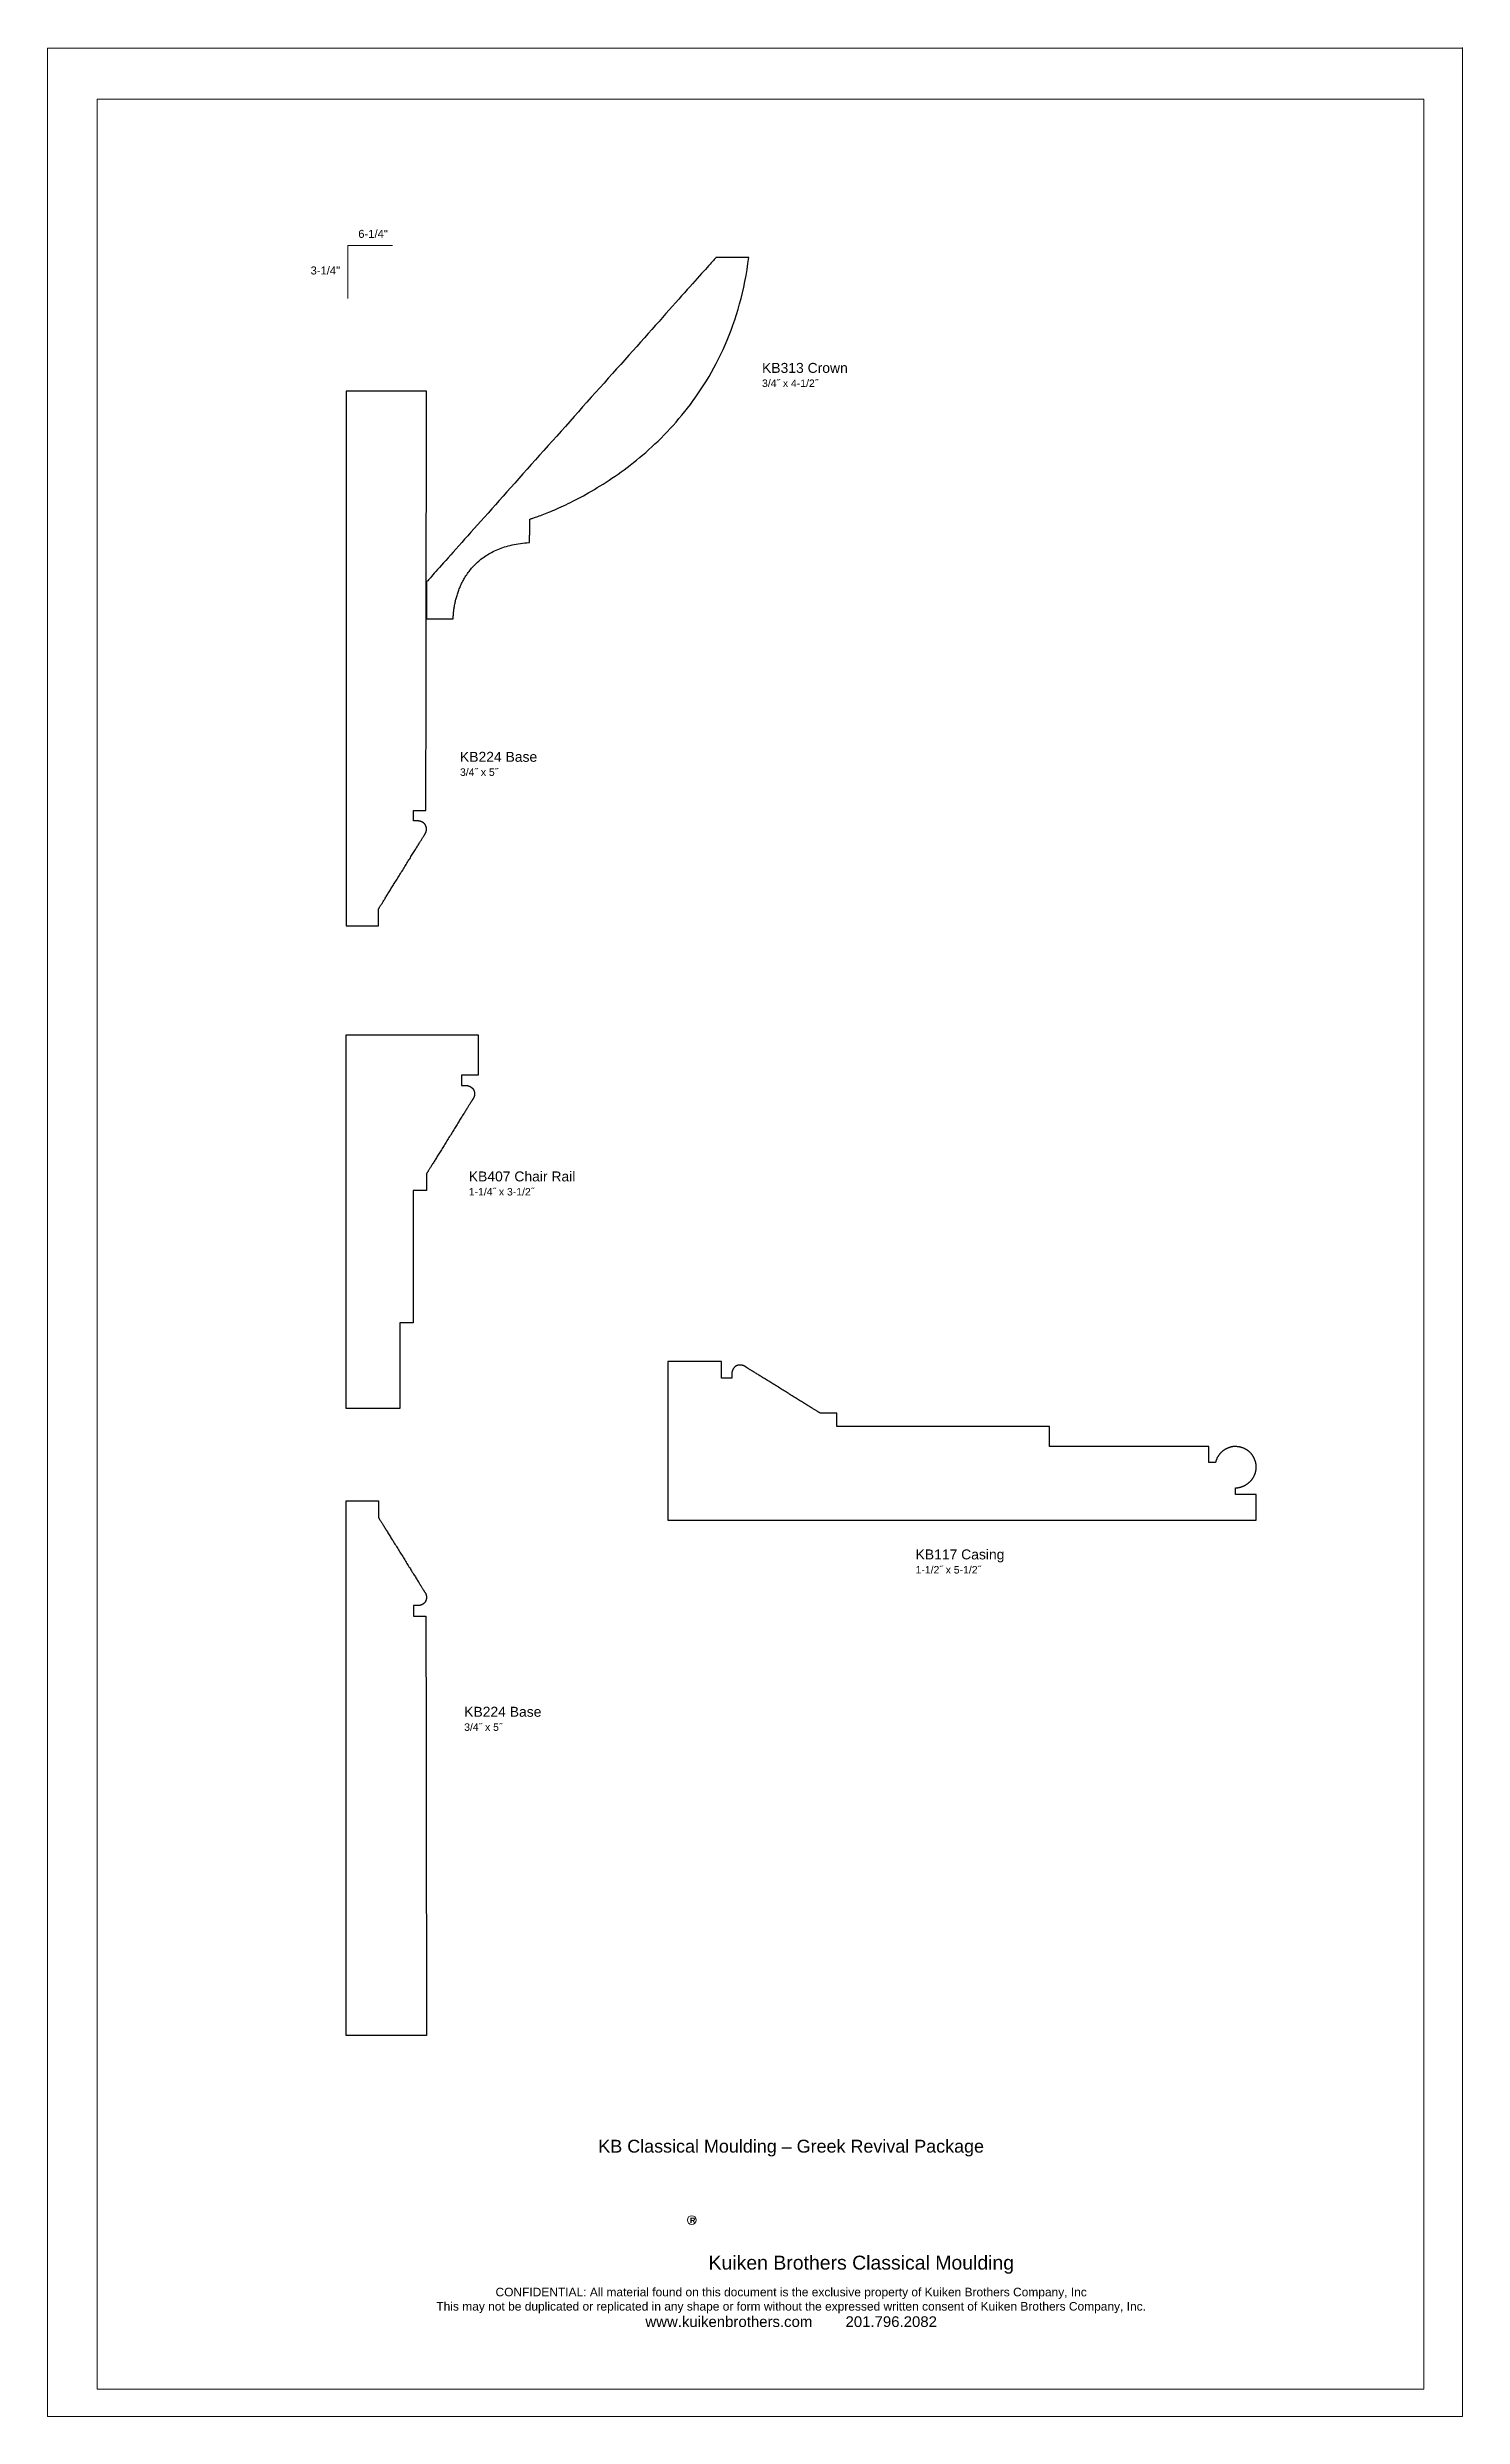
# Model space of a CAD drawing. Extents: x -4.3 to 9, y -5.5 to 16.6.
import ezdxf

# ---------------------------------------------------------------- set-up
doc = ezdxf.new("R2010")
doc.units = 0
doc.header["$MEASUREMENT"] = 0
doc.layers.add('DO NOT PLOT', color=2, linetype='Continuous', plot=False)
doc.layers.add('LAYER_1', color=7, linetype='Continuous')

msp = doc.modelspace()

# ---------------------------------------------------------------- texts
at = {"linetype": 'Continuous', "lineweight": 0}
for s, insert, char_height, width, attachment_point in [('{\\fArial|b0|i0|c0|p34;\\H0.75x;\\W4.1707; \\W1;6-1/4"}', (-1.465, 14.944), 0.1, 0.51487, 1), ('{\\fArial|b0|i0|c0|p34;\\H0.75x;\\W3.7512; \\W1;3-1/4"}', (-1.899, 14.602), 0.1, 0.48999, 1), ('{\\fArial|b0|i0|c0|p34;\\W8.8593; \\W1;KB313 Crown\\P\\H0.75x;\\W5.9063;  \\W1;3/4˝ x 4-1/2˝\\H1.3333x;\\P\\W9.8536;  }', (2.111, 13.7), 0.093, 1.42271, 1), ('{\\fArial|b0|i0|c0|p34;\\W8.7758; \\W1;KB224 Base\\P\\H0.75x;\\W5.8505;  \\W1;3/4˝ x 5˝\\H1.3333x;\\P\\W9.2873;  }', (-0.71, 10.064), 0.093, 1.34094, 1), ('{\\fArial|b0|i0|c0|p34;\\W7.1824; \\W1;KB407 Chair Rail\\P\\H0.75x;\\W9.5766; \\W1;1-1/4˝ x 3-1/2˝\\H1.3333x;\\P\\W6.9094;   }', (-0.57, 6.141), 0.093, 1.49641, 1), ('{\\fArial|b0|i0|c0|p34;\\W8.5911; \\W1;KB117 Casing\\P\\H0.75x;\\W5.7275;  \\W1;1-1/2˝ x 5-1/2˝\\H1.3333x;\\P\\W9.9221;  }', (3.556, 2.607), 0.093, 1.4326, 1), ('{\\fArial|b0|i0|c0|p34;\\W6.4601; \\W1;KB224 Base\\P\\H0.75x;\\W8.6137; \\W1;3/4˝ x 5˝\\H1.3333x;\\P\\W8.1294;  }', (-0.587, 1.136), 0.093, 1.17377, 1), ('{\\fArial|b0|i0|c0|p34;KB Classical Moulding – Greek Revival Package\\H0.75x;\\P\\P\\H1.3333x;\\P\\P\\P\\H0.66667x;\\P\\H1.6249x;                          Kuiken Brothers Classical Moulding\\P\\H0.38464x;\\P\\H1.6x;CONFIDENTIAL: All material found on this document is the exclusive property of Kuiken Brothers Company, Inc\\PThis may not be duplicated or replicated in any shape or form without the expressed written consent of Kuiken Brothers Company, Inc. \\P\\H1.25x;www.kuikenbrothers.com        201.796.2082\\H1.5494x; }', (2.703, -2.912), 0.12, 11.12402, 2), ('{\\fArial|b1|i0|c0|p34;R}', (1.757, -3.64), 0.05, 0.1219, 1)]:
    msp.add_mtext(s, dxfattribs=dict(at, insert=insert, char_height=char_height, width=width, attachment_point=attachment_point))

# ---------------------------------------------------------------- blocks, each defined once
blk = doc.blocks.new('KB313 Crown')
at = {"color": 0, "flags": 128}
blk.add_lwpolyline([(2.791755, 2.21794), (2.810995, 2.26314), (2.829595, 2.30909), (2.847545, 2.35581), (2.864825, 2.40329), (2.881415, 2.45155), (2.897295, 2.50058), (2.912445, 2.5504), (2.926845, 2.60101), (2.940465, 2.65241), (2.953305, 2.7046), (2.965325, 2.75761), (2.976525, 2.81142), (2.986865, 2.86605), (2.996335, 2.9215), (3.004925, 2.97777), (3.012595, 3.03487), (3.012505, 3.03487), (3.012235, 3.03487), (3.011785, 3.03487), (3.011175, 3.03487), (3.010395, 3.03487), (3.009445, 3.03487), (3.008335, 3.03487), (3.007065, 3.03487), (3.005655, 3.03487), (3.004085, 3.03487), (3.002365, 3.03487), (3.000515, 3.03487), (2.998515, 3.03487), (2.996385, 3.03487), (2.994125, 3.03487), (2.991735, 3.03487), (2.989225, 3.03487), (2.986585, 3.03487), (2.983835, 3.03487), (2.980975, 3.03487), (2.977995, 3.03487), (2.974915, 3.03487), (2.971735, 3.03487), (2.968455, 3.03487), (2.965075, 3.03487), (2.961605, 3.03487), (2.958055, 3.03487), (2.954415, 3.03487), (2.950695, 3.03487), (2.946895, 3.03487), (2.943025, 3.03487), (2.939085, 3.03487), (2.935075, 3.03487), (2.931005, 3.03487), (2.926875, 3.03487), (2.922695, 3.03487), (2.918455, 3.03487), (2.914175, 3.03487), (2.909845, 3.03487), (2.905475, 3.03487), (2.901065, 3.03487), (2.896635, 3.03487), (2.892165, 3.03487), (2.887665, 3.03487), (2.883145, 3.03487), (2.878615, 3.03487), (2.874055, 3.03487), (2.869495, 3.03487), (2.864925, 3.03487), (2.860345, 3.03487), (2.855775, 3.03487), (2.851195, 3.03487), (2.846635, 3.03487), (2.842075, 3.03487), (2.837525, 3.03487), (2.833005, 3.03487), (2.828495, 3.03487), (2.824015, 3.03487), (2.819565, 3.03487), (2.815145, 3.03487), (2.810755, 3.03487), (2.806415, 3.03487), (2.802115, 3.03487), (2.797855, 3.03487), (2.793645, 3.03487), (2.789495, 3.03487), (2.785395, 3.03487), (2.781365, 3.03487), (2.777395, 3.03487), (2.773495, 3.03487), (2.769665, 3.03487), (2.765905, 3.03487), (2.762235, 3.03487), (2.758635, 3.03487), (2.755135, 3.03487), (2.751715, 3.03487), (2.748395, 3.03487), (2.745165, 3.03487), (2.742045, 3.03487), (2.739025, 3.03487), (2.736115, 3.03487), (2.733315, 3.03487), (2.730625, 3.03487), (2.728065, 3.03487), (2.725615, 3.03487), (2.723305, 3.03487), (2.721115, 3.03487), (2.719065, 3.03487), (2.717145, 3.03487), (2.715365, 3.03487), (2.713735, 3.03487), (2.712255, 3.03487), (2.710925, 3.03487), (2.709745, 3.03487), (2.708735, 3.03487), (2.707875, 3.03487), (2.707185, 3.03487), (2.706675, 3.03487), (2.706325, 3.03487), (2.706155, 3.03487), (2.705885, 3.03458), (2.704175, 3.03267), (2.700915, 3.029), (2.696115, 3.02363), (2.689835, 3.01658), (2.682085, 3.00789), (2.672895, 2.99759), (2.662315, 2.98572), (2.650365, 2.97232), (2.637085, 2.95743), (2.622505, 2.94107), (2.606645, 2.92329), (2.589545, 2.90411), (2.571245, 2.88359), (2.551765, 2.86174), (2.531145, 2.83862), (2.509415, 2.81425), (2.486605, 2.78867), (2.462745, 2.76191), (2.437875, 2.73402), (2.412025, 2.70503), (2.385225, 2.67497), (2.357505, 2.64388), (2.328895, 2.6118), (2.299435, 2.57875), (2.269145, 2.54479), (2.238075, 2.50994), (2.206245, 2.47424), (2.173685, 2.43773), (2.140435, 2.40044), (2.106515, 2.36241), (2.071975, 2.32367), (2.036835, 2.28426), (2.001125, 2.24421), (1.964885, 2.20357), (1.928145, 2.16237), (1.890935, 2.12063), (1.853285, 2.07841), (1.815225, 2.03574), (1.776805, 1.99264), (1.738035, 1.94916), (1.698955, 1.90534), (1.659605, 1.8612), (1.620005, 1.81679), (1.580185, 1.77214), (1.540195, 1.72729), (1.500055, 1.68227), (1.459795, 1.63712), (1.419445, 1.59188), (1.379055, 1.54657), (1.338635, 1.50125), (1.298235, 1.45593), (1.257865, 1.41067), (1.217585, 1.36549), (1.177405, 1.32043), (1.137365, 1.27552), (1.097495, 1.23081), (1.057835, 1.18633), (1.018405, 1.14211), (0.979245, 1.0982), (0.940385, 1.05462), (0.901855, 1.01141), (0.863695, 0.96861), (0.825925, 0.92625), (0.788585, 0.88438), (0.751705, 0.84302), (0.715315, 0.80221), (0.679455, 0.76199), (0.644149, 0.7224), (0.609432, 0.68346), (0.575335, 0.64522), (0.541891, 0.60772), (0.509131, 0.57098), (0.477088, 0.53504), (0.445794, 0.49995), (0.415281, 0.46573), (0.385581, 0.43242), (0.356726, 0.40006), (0.328748, 0.36868), (0.301679, 0.33833), (0.275551, 0.30902), (0.250397, 0.28081), (0.226247, 0.25373), (0.203135, 0.22781), (0.181093, 0.20309), (0.160152, 0.17961), (0.140345, 0.15739), (0.121703, 0.13649), (0.104259, 0.11692), (0.088044, 0.09874), (0.073092, 0.08197), (0.059433, 0.06665), (0.0471, 0.05282), (0.036125, 0.04051), (0.02654, 0.02976), (0.018377, 0.02061), (0.011668, 0.01309), (0.006446, 0.00723), (0.002742, 0.00308), (0.000588, 0.00066), (0, 0), (0, -0.00013), (0, -0.00046), (0, -0.00099), (0, -0.00171), (0, -0.00261), (0, -0.0037), (0, -0.00497), (0, -0.00641), (0, -0.00803), (0, -0.00981), (0, -0.01175), (0, -0.01386), (0, -0.01612), (0, -0.01853), (0, -0.02109), (0, -0.02379), (0, -0.02662), (0, -0.0296), (0, -0.0327), (0, -0.03593), (0, -0.03929), (0, -0.04276), (0, -0.04634), (0, -0.05004), (0, -0.05384), (0, -0.05774), (0, -0.06175), (0, -0.06584), (0, -0.07003), (0, -0.0743), (0, -0.07865), (0, -0.08308), (0, -0.08759), (0, -0.09216), (0, -0.0968), (0, -0.1015), (0, -0.10626), (0, -0.11107), (0, -0.11593), (0, -0.12084), (0, -0.12579), (0, -0.13077), (0, -0.13579), (0, -0.14083), (0, -0.1459), (0, -0.15099), (0, -0.1561), (0, -0.16122), (0, -0.16635), (0, -0.17148), (0, -0.17661), (0, -0.18174), (0, -0.18686), (0, -0.19197), (0, -0.19707), (0, -0.20214), (0, -0.20719), (0, -0.21221), (0, -0.2172), (0, -0.22215), (0, -0.22706), (0, -0.23193), (0, -0.23675), (0, -0.24152), (0, -0.24622), (0, -0.25087), (0, -0.25546), (0, -0.25997), (0, -0.26441), (0, -0.26878), (0, -0.27306), (0, -0.27726), (0, -0.28137), (0, -0.28539), (0, -0.2893), (0, -0.29312), (0, -0.29683), (0, -0.30043), (0, -0.30392), (0, -0.30729), (0, -0.31054), (0, -0.31366), (0, -0.31665), (0, -0.31951), (0, -0.32223), (0, -0.32481), (0, -0.32724), (0, -0.32952), (0, -0.33165), (0, -0.33362), (0, -0.33542), (0, -0.33706), (0, -0.33853), (0, -0.33983), (0, -0.34094), (0, -0.34187), (0, -0.34262), (0, -0.34317), (0, -0.34353), (0, -0.34369), (0.000037, -0.3437), (0.000216, -0.3437), (0.000538, -0.3437), (0.001, -0.3437), (0.0016, -0.3437), (0.002335, -0.3437), (0.003202, -0.3437), (0.004198, -0.3437), (0.00532, -0.3437), (0.006564, -0.3437), (0.007928, -0.3437), (0.00941, -0.3437), (0.011005, -0.3437), (0.012712, -0.3437), (0.014526, -0.3437), (0.016446, -0.3437), (0.018468, -0.3437), (0.020589, -0.3437), (0.022806, -0.3437), (0.025117, -0.3437), (0.027518, -0.3437), (0.030006, -0.3437), (0.032579, -0.3437), (0.035233, -0.3437), (0.037966, -0.3437), (0.040774, -0.3437), (0.043655, -0.3437), (0.046605, -0.3437), (0.049622, -0.3437), (0.052702, -0.3437), (0.055844, -0.3437), (0.059043, -0.3437), (0.062297, -0.3437), (0.065603, -0.3437), (0.068957, -0.3437), (0.072358, -0.3437), (0.075801, -0.3437), (0.079284, -0.3437), (0.082805, -0.3437), (0.086359, -0.3437), (0.089945, -0.3437), (0.093559, -0.3437), (0.097198, -0.3437), (0.100859, -0.3437), (0.104539, -0.3437), (0.108236, -0.3437), (0.111946, -0.3437), (0.115666, -0.3437), (0.119394, -0.3437), (0.123126, -0.3437), (0.12686, -0.3437), (0.130592, -0.3437), (0.13432, -0.3437), (0.13804, -0.3437), (0.14175, -0.3437), (0.145447, -0.3437), (0.149127, -0.3437), (0.152788, -0.3437), (0.156427, -0.3437), (0.160041, -0.3437), (0.163626, -0.3437), (0.167181, -0.3437), (0.170701, -0.3437), (0.174185, -0.3437), (0.177628, -0.3437), (0.181029, -0.3437), (0.184383, -0.3437), (0.187689, -0.3437), (0.190943, -0.3437), (0.194142, -0.3437), (0.197283, -0.3437), (0.200364, -0.3437), (0.203381, -0.3437), (0.206331, -0.3437), (0.209212, -0.3437), (0.21202, -0.3437), (0.214753, -0.3437), (0.217407, -0.3437), (0.21998, -0.3437), (0.222468, -0.3437), (0.224869, -0.3437), (0.227179, -0.3437), (0.229397, -0.3437), (0.231518, -0.3437), (0.23354, -0.3437), (0.235459, -0.3437), (0.237274, -0.3437), (0.23898, -0.3437), (0.240576, -0.3437), (0.242057, -0.3437), (0.243422, -0.3437), (0.244666, -0.3437), (0.245788, -0.3437), (0.246783, -0.3437), (0.24765, -0.3437), (0.248385, -0.3437), (0.248986, -0.3437), (0.249448, -0.3437), (0.24977, -0.3437), (0.249948, -0.3437), (0.249986, -0.34368), (0.24998, -0.34337), (0.24997, -0.34267), (0.249962, -0.34159), (0.249959, -0.34014), (0.249966, -0.33833), (0.249987, -0.33616), (0.250027, -0.33364), (0.250091, -0.33077), (0.250183, -0.32758), (0.250307, -0.32405), (0.250468, -0.32021), (0.250671, -0.31606), (0.250919, -0.3116), (0.251219, -0.30684), (0.251573, -0.3018), (0.251986, -0.29648), (0.252464, -0.29088), (0.25301, -0.28502), (0.25363, -0.2789), (0.254327, -0.27254), (0.255106, -0.26592), (0.255971, -0.25908), (0.256928, -0.25201), (0.25798, -0.24471), (0.259132, -0.23721), (0.260389, -0.2295), (0.261755, -0.22159), (0.263235, -0.2135), (0.264833, -0.20523), (0.266554, -0.19678), (0.268401, -0.18816), (0.270381, -0.17939), (0.272496, -0.17046), (0.274752, -0.1614), (0.277154, -0.1522), (0.279705, -0.14287), (0.28241, -0.13342), (0.285274, -0.12385), (0.288302, -0.11419), (0.291497, -0.10442), (0.294864, -0.09457), (0.298408, -0.08463), (0.302133, -0.07462), (0.306044, -0.06455), (0.310146, -0.05441), (0.314442, -0.04423), (0.318937, -0.034), (0.323636, -0.02373), (0.328544, -0.01344), (0.333664, -0.00312), (0.339002, 0.00721), (0.344562, 0.01754), (0.350348, 0.02787), (0.356364, 0.03819), (0.362616, 0.04849), (0.369109, 0.05877), (0.375845, 0.06902), (0.38283, 0.07922), (0.390069, 0.08938), (0.397566, 0.09948), (0.405325, 0.10952), (0.413351, 0.11948), (0.421648, 0.12937), (0.430222, 0.13917), (0.439075, 0.14888), (0.448214, 0.15848), (0.457643, 0.16798), (0.467365, 0.17736), (0.477386, 0.18661), (0.487709, 0.19573), (0.498341, 0.20471), (0.509284, 0.21355), (0.520544, 0.22222), (0.532125, 0.23074), (0.544031, 0.23909), (0.556268, 0.24725), (0.568839, 0.25523), (0.581749, 0.26302), (0.595003, 0.27061), (0.608604, 0.27799), (0.622559, 0.28515), (0.63687, 0.29209), (0.651543, 0.29879), (0.666585, 0.30526), (0.681995, 0.31148), (0.697775, 0.31744), (0.713945, 0.32314), (0.730495, 0.32857), (0.747425, 0.33373), (0.764755, 0.3386), (0.782485, 0.34317), (0.800615, 0.34745), (0.819155, 0.35142), (0.838105, 0.35507), (0.857465, 0.3584), (0.877255, 0.3614), (0.897465, 0.36405), (0.918105, 0.36637), (0.939175, 0.36832), (0.960685, 0.36992), (0.963795, 0.37016), (0.963795, 0.37034), (0.963795, 0.37064), (0.963805, 0.37106), (0.963805, 0.3716), (0.963815, 0.37226), (0.963815, 0.37303), (0.963825, 0.37392), (0.963835, 0.37491), (0.963845, 0.37602), (0.963855, 0.37722), (0.963865, 0.37853), (0.963875, 0.37994), (0.963895, 0.38144), (0.963905, 0.38304), (0.963915, 0.38473), (0.963935, 0.38651), (0.963955, 0.38837), (0.963965, 0.39032), (0.963985, 0.39235), (0.964005, 0.39446), (0.964025, 0.39665), (0.964045, 0.3989), (0.964065, 0.40123), (0.964085, 0.40363), (0.964105, 0.40609), (0.964125, 0.40862), (0.964145, 0.4112), (0.964175, 0.41384), (0.964195, 0.41654), (0.964215, 0.41929), (0.964245, 0.4221), (0.964265, 0.42495), (0.964295, 0.42784), (0.964315, 0.43078), (0.964345, 0.43375), (0.964375, 0.43676), (0.964395, 0.43981), (0.964425, 0.44289), (0.964455, 0.446), (0.964475, 0.44914), (0.964505, 0.4523), (0.964535, 0.45548), (0.964565, 0.45868), (0.964595, 0.4619), (0.964615, 0.46513), (0.964645, 0.46837), (0.964675, 0.47162), (0.964705, 0.47488), (0.964735, 0.47814), (0.964755, 0.4814), (0.964785, 0.48466), (0.964815, 0.48791), (0.964845, 0.49116), (0.964875, 0.4944), (0.964905, 0.49763), (0.964925, 0.50084), (0.964955, 0.50404), (0.964985, 0.50721), (0.965015, 0.51037), (0.965035, 0.5135), (0.965065, 0.5166), (0.965095, 0.51967), (0.965115, 0.5227), (0.965145, 0.52571), (0.965175, 0.52867), (0.965195, 0.5316), (0.965225, 0.53448), (0.965245, 0.53731), (0.965275, 0.5401), (0.965295, 0.54284), (0.965315, 0.54552), (0.965345, 0.54815), (0.965365, 0.55072), (0.965385, 0.55322), (0.965405, 0.55567), (0.965425, 0.55805), (0.965445, 0.56035), (0.965465, 0.56259), (0.965485, 0.56475), (0.965505, 0.56684), (0.965525, 0.56885), (0.965535, 0.57077), (0.965555, 0.57261), (0.965565, 0.57437), (0.965585, 0.57603), (0.965595, 0.5776), (0.965605, 0.57908), (0.965625, 0.58046), (0.965635, 0.58174), (0.965645, 0.58292), (0.965655, 0.58399), (0.965665, 0.58495), (0.965665, 0.5858), (0.965675, 0.58655), (0.965675, 0.58717), (0.965685, 0.58768), (0.965685, 0.58807), (0.965685, 0.58833), (0.965695, 0.58847), (0.965785, 0.58852), (0.966775, 0.58881), (0.968815, 0.58941), (0.971875, 0.59034), (0.975935, 0.5916), (0.980985, 0.59319), (0.987005, 0.59512), (0.993965, 0.59739), (1.001855, 0.60002), (1.010645, 0.60299), (1.020325, 0.60633), (1.030875, 0.61002), (1.042265, 0.61409), (1.054485, 0.61854), (1.067505, 0.62336), (1.081315, 0.62857), (1.095885, 0.63417), (1.111215, 0.64016), (1.127255, 0.64656), (1.144015, 0.65336), (1.161455, 0.66058), (1.179565, 0.66821), (1.198315, 0.67626), (1.217695, 0.68474), (1.237685, 0.69366), (1.258255, 0.70301), (1.279395, 0.7128), (1.301085, 0.72304), (1.323295, 0.73374), (1.346015, 0.74489), (1.369215, 0.75651), (1.392895, 0.7686), (1.417015, 0.78116), (1.441555, 0.7942), (1.466515, 0.80773), (1.491855, 0.82174), (1.517555, 0.83626), (1.543615, 0.85127), (1.569995, 0.86679), (1.596685, 0.88281), (1.623655, 0.89936), (1.650895, 0.91643), (1.678385, 0.93402), (1.706105, 0.95215), (1.734025, 0.97081), (1.762135, 0.99001), (1.790415, 1.00977), (1.818845, 1.03007), (1.847395, 1.05094), (1.876055, 1.07236), (1.904805, 1.09436), (1.933615, 1.11693), (1.962485, 1.14008), (1.991375, 1.16381), (2.020275, 1.18813), (2.049155, 1.21305), (2.078015, 1.23857), (2.106815, 1.26469), (2.135545, 1.29143), (2.164175, 1.31878), (2.192705, 1.34675), (2.221095, 1.37534), (2.249335, 1.40457), (2.277405, 1.43443), (2.305285, 1.46494), (2.332945, 1.49609), (2.360375, 1.5279), (2.387565, 1.56036), (2.414465, 1.59349), (2.441085, 1.62729), (2.467395, 1.66175), (2.493365, 1.6969), (2.518985, 1.73273), (2.544235, 1.76925), (2.569095, 1.80646), (2.593545, 1.84438), (2.617565, 1.883), (2.641125, 1.92232), (2.664215, 1.96237), (2.686825, 2.00313), (2.708915, 2.04462), (2.730475, 2.08684), (2.751475, 2.1298), (2.771915, 2.1735)], close=True, dxfattribs=at)
blk = doc.blocks.new('KB224')
at = {"color": 0, "flags": 128}
blk.add_lwpolyline([(0.746, -2.783), (0.746, -2.728), (0.746, -2.673), (0.747, -2.617), (0.747, -2.56), (0.747, -2.503), (0.747, -2.446), (0.747, -2.388), (0.747, -2.33), (0.747, -2.271), (0.747, -2.212), (0.747, -2.153), (0.747, -2.094), (0.747, -2.035), (0.747, -1.975), (0.747, -1.916), (0.748, -1.857), (0.748, -1.798), (0.748, -1.738), (0.748, -1.68), (0.748, -1.621), (0.748, -1.562), (0.748, -1.504), (0.748, -1.447), (0.748, -1.389), (0.748, -1.333), (0.748, -1.276), (0.748, -1.221), (0.748, -1.165), (0.749, -1.111), (0.749, -1.057), (0.749, -1.004), (0.749, -0.952), (0.749, -0.901), (0.749, -0.85), (0.749, -0.801), (0.749, -0.753), (0.749, -0.705), (0.749, -0.659), (0.749, -0.614), (0.749, -0.57), (0.749, -0.527), (0.749, -0.486), (0.749, -0.446), (0.749, -0.407), (0.75, -0.37), (0.75, -0.334), (0.75, -0.3), (0.75, -0.267), (0.75, -0.236), (0.75, -0.207), (0.75, -0.179), (0.75, -0.154), (0.75, -0.13), (0.75, -0.107), (0.75, -0.087), (0.75, -0.069), (0.75, -0.053), (0.75, -0.039), (0.75, -0.027), (0.75, -0.017), (0.75, -0.009), (0.75, -0.004), (0.75, -0.001), (0.75, 0), (0.75, 0), (0.749, 0), (0.748, 0), (0.746, 0), (0.744, 0), (0.742, 0), (0.739, 0), (0.735, 0), (0.732, 0), (0.728, 0), (0.723, 0), (0.719, 0), (0.714, 0), (0.708, 0), (0.702, 0), (0.696, 0), (0.69, 0), (0.683, 0), (0.676, 0), (0.669, 0), (0.662, 0), (0.654, 0), (0.646, 0), (0.638, 0), (0.629, 0), (0.62, 0), (0.612, 0), (0.602, 0), (0.593, 0), (0.583, 0), (0.574, 0), (0.564, 0), (0.554, 0), (0.544, 0), (0.533, 0), (0.523, 0), (0.512, 0), (0.502, 0), (0.491, 0), (0.48, 0), (0.469, 0), (0.458, 0), (0.447, 0), (0.435, 0), (0.424, 0), (0.413, 0), (0.402, 0), (0.39, 0), (0.379, 0), (0.368, 0), (0.356, 0), (0.345, 0), (0.334, 0), (0.322, 0), (0.311, 0), (0.3, 0), (0.289, 0), (0.278, 0), (0.267, 0), (0.256, 0), (0.245, 0), (0.235, 0), (0.224, 0), (0.214, 0), (0.203, 0), (0.193, 0), (0.183, 0), (0.173, 0), (0.164, 0), (0.154, 0), (0.145, 0), (0.136, 0), (0.127, 0), (0.118, 0), (0.11, 0), (0.102, 0), (0.094, 0), (0.086, 0), (0.079, 0), (0.071, 0), (0.065, 0), (0.058, 0), (0.052, 0), (0.046, 0), (0.04, 0), (0.035, 0), (0.03, 0), (0.025, 0), (0.021, 0), (0.017, 0), (0.014, 0), (0.01, 0), (0.008, 0), (0.005, 0), (0.003, 0), (0.002, 0), (0.001, 0), (0, 0), (0, 0), (0, -0.002), (0, -0.007), (0, -0.014), (0, -0.025), (0, -0.038), (0, -0.054), (0, -0.073), (0, -0.095), (0, -0.119), (0, -0.145), (0, -0.174), (0, -0.205), (0, -0.239), (0, -0.275), (0, -0.313), (0, -0.353), (0, -0.395), (0, -0.439), (0, -0.486), (0, -0.534), (0, -0.583), (0, -0.635), (0, -0.688), (0, -0.743), (0, -0.8), (0, -0.858), (0, -0.917), (0, -0.978), (0, -1.04), (0, -1.104), (0, -1.168), (0, -1.234), (0, -1.301), (0, -1.369), (0, -1.437), (0, -1.507), (0, -1.578), (0, -1.649), (0, -1.721), (0, -1.793), (0, -1.867), (0, -1.94), (0, -2.015), (0, -2.089), (0, -2.164), (0, -2.239), (0, -2.315), (0, -2.39), (0, -2.466), (0, -2.542), (0, -2.617), (0, -2.693), (0, -2.768), (0, -2.843), (0, -2.918), (0, -2.993), (0, -3.067), (0, -3.141), (0, -3.214), (0, -3.286), (0, -3.358), (0, -3.429), (0, -3.5), (0, -3.569), (0, -3.638), (0, -3.706), (0, -3.773), (0, -3.838), (0, -3.903), (0, -3.966), (0, -4.028), (0, -4.089), (0, -4.148), (0, -4.206), (0, -4.262), (0, -4.317), (0, -4.37), (0, -4.422), (0, -4.471), (0, -4.519), (0, -4.565), (0, -4.609), (0, -4.651), (0, -4.691), (0, -4.729), (0, -4.764), (0, -4.798), (0, -4.829), (0, -4.858), (0, -4.884), (0, -4.907), (0, -4.929), (0, -4.947), (0, -4.963), (0, -4.976), (0, -4.987), (0, -4.994), (0, -4.998), (0, -5), (0, -5), (0, -5), (0.001, -5), (0.001, -5), (0.002, -5), (0.003, -5), (0.004, -5), (0.006, -5), (0.007, -5), (0.009, -5), (0.01, -5), (0.012, -5), (0.014, -5), (0.016, -5), (0.019, -5), (0.021, -5), (0.023, -5), (0.026, -5), (0.029, -5), (0.032, -5), (0.035, -5), (0.038, -5), (0.041, -5), (0.044, -5), (0.048, -5), (0.051, -5), (0.055, -5), (0.058, -5), (0.062, -5), (0.066, -5), (0.07, -5), (0.074, -5), (0.078, -5), (0.082, -5), (0.086, -5), (0.09, -5), (0.094, -5), (0.099, -5), (0.103, -5), (0.107, -5), (0.112, -5), (0.116, -5), (0.121, -5), (0.125, -5), (0.13, -5), (0.134, -5), (0.139, -5), (0.143, -5), (0.148, -5), (0.152, -5), (0.157, -5), (0.161, -5), (0.166, -5), (0.17, -5), (0.175, -5), (0.179, -5), (0.184, -5), (0.188, -5), (0.193, -5), (0.197, -5), (0.201, -5), (0.206, -5), (0.21, -5), (0.214, -5), (0.218, -5), (0.222, -5), (0.226, -5), (0.23, -5), (0.234, -5), (0.238, -5), (0.242, -5), (0.245, -5), (0.249, -5), (0.252, -5), (0.256, -5), (0.259, -5), (0.262, -5), (0.265, -5), (0.268, -5), (0.271, -5), (0.274, -5), (0.277, -5), (0.279, -5), (0.282, -5), (0.284, -5), (0.286, -5), (0.288, -5), (0.29, -5), (0.292, -5), (0.293, -5), (0.295, -5), (0.296, -5), (0.297, -5), (0.298, -5), (0.299, -5), (0.3, -5), (0.3, -5), (0.3, -5), (0.3, -5), (0.3, -5), (0.3, -5), (0.3, -5), (0.3, -4.999), (0.3, -4.999), (0.3, -4.998), (0.3, -4.998), (0.3, -4.997), (0.3, -4.996), (0.3, -4.996), (0.3, -4.995), (0.3, -4.994), (0.3, -4.993), (0.3, -4.992), (0.3, -4.99), (0.3, -4.989), (0.3, -4.988), (0.3, -4.987), (0.3, -4.985), (0.3, -4.984), (0.3, -4.982), (0.3, -4.98), (0.3, -4.979), (0.3, -4.977), (0.3, -4.975), (0.3, -4.974), (0.3, -4.972), (0.3, -4.97), (0.3, -4.968), (0.3, -4.966), (0.3, -4.964), (0.3, -4.962), (0.3, -4.96), (0.3, -4.958), (0.3, -4.956), (0.3, -4.953), (0.3, -4.951), (0.3, -4.949), (0.3, -4.947), (0.3, -4.944), (0.3, -4.942), (0.3, -4.94), (0.3, -4.938), (0.3, -4.935), (0.3, -4.933), (0.3, -4.93), (0.3, -4.928), (0.3, -4.926), (0.3, -4.923), (0.3, -4.921), (0.3, -4.919), (0.3, -4.916), (0.3, -4.914), (0.3, -4.912), (0.3, -4.909), (0.3, -4.907), (0.3, -4.905), (0.3, -4.902), (0.3, -4.9), (0.3, -4.898), (0.3, -4.896), (0.3, -4.893), (0.3, -4.891), (0.3, -4.889), (0.3, -4.887), (0.3, -4.885), (0.3, -4.883), (0.3, -4.88), (0.3, -4.878), (0.3, -4.876), (0.3, -4.875), (0.3, -4.873), (0.3, -4.871), (0.3, -4.869), (0.3, -4.867), (0.3, -4.865), (0.3, -4.864), (0.3, -4.862), (0.3, -4.861), (0.3, -4.859), (0.3, -4.858), (0.3, -4.856), (0.3, -4.855), (0.3, -4.854), (0.3, -4.852), (0.3, -4.851), (0.3, -4.85), (0.3, -4.849), (0.3, -4.848), (0.3, -4.848), (0.3, -4.847), (0.3, -4.846), (0.3, -4.846), (0.3, -4.845), (0.3, -4.845), (0.3, -4.844), (0.3, -4.844), (0.3, -4.844), (0.3, -4.844), (0.3, -4.844), (0.301, -4.843), (0.301, -4.842), (0.302, -4.841), (0.303, -4.839), (0.305, -4.837), (0.306, -4.834), (0.308, -4.831), (0.31, -4.828), (0.312, -4.824), (0.315, -4.82), (0.318, -4.816), (0.32, -4.811), (0.323, -4.807), (0.327, -4.801), (0.33, -4.796), (0.334, -4.79), (0.338, -4.784), (0.342, -4.777), (0.346, -4.771), (0.35, -4.764), (0.355, -4.756), (0.359, -4.749), (0.364, -4.741), (0.369, -4.733), (0.374, -4.725), (0.379, -4.717), (0.384, -4.708), (0.39, -4.7), (0.395, -4.691), (0.401, -4.682), (0.407, -4.672), (0.413, -4.663), (0.418, -4.654), (0.424, -4.644), (0.43, -4.634), (0.437, -4.624), (0.443, -4.614), (0.449, -4.604), (0.455, -4.594), (0.462, -4.583), (0.468, -4.573), (0.475, -4.563), (0.481, -4.552), (0.488, -4.542), (0.494, -4.531), (0.501, -4.52), (0.508, -4.51), (0.514, -4.499), (0.521, -4.488), (0.528, -4.478), (0.534, -4.467), (0.541, -4.456), (0.547, -4.446), (0.554, -4.435), (0.56, -4.425), (0.567, -4.414), (0.573, -4.404), (0.58, -4.393), (0.586, -4.383), (0.593, -4.373), (0.599, -4.363), (0.605, -4.353), (0.611, -4.343), (0.617, -4.333), (0.623, -4.324), (0.629, -4.314), (0.635, -4.305), (0.64, -4.296), (0.646, -4.287), (0.651, -4.278), (0.657, -4.269), (0.662, -4.261), (0.667, -4.253), (0.672, -4.245), (0.677, -4.237), (0.682, -4.229), (0.686, -4.222), (0.691, -4.215), (0.695, -4.208), (0.699, -4.202), (0.703, -4.195), (0.707, -4.189), (0.71, -4.183), (0.713, -4.178), (0.717, -4.173), (0.72, -4.168), (0.722, -4.164), (0.725, -4.16), (0.727, -4.156), (0.729, -4.152), (0.731, -4.149), (0.733, -4.146), (0.735, -4.144), (0.736, -4.142), (0.737, -4.141), (0.737, -4.139), (0.738, -4.139), (0.738, -4.138), (0.738, -4.138), (0.739, -4.137), (0.739, -4.137), (0.74, -4.136), (0.74, -4.136), (0.74, -4.135), (0.741, -4.134), (0.741, -4.134), (0.741, -4.133), (0.742, -4.132), (0.742, -4.131), (0.743, -4.131), (0.743, -4.13), (0.743, -4.129), (0.744, -4.128), (0.744, -4.127), (0.744, -4.126), (0.745, -4.125), (0.745, -4.124), (0.746, -4.123), (0.746, -4.122), (0.746, -4.121), (0.746, -4.12), (0.747, -4.119), (0.747, -4.117), (0.747, -4.116), (0.748, -4.115), (0.748, -4.114), (0.748, -4.113), (0.748, -4.111), (0.749, -4.11), (0.749, -4.109), (0.749, -4.108), (0.749, -4.106), (0.749, -4.105), (0.749, -4.104), (0.75, -4.102), (0.75, -4.101), (0.75, -4.1), (0.75, -4.098), (0.75, -4.097), (0.75, -4.095), (0.75, -4.094), (0.75, -4.093), (0.75, -4.091), (0.75, -4.09), (0.749, -4.088), (0.749, -4.087), (0.749, -4.086), (0.749, -4.084), (0.749, -4.083), (0.749, -4.081), (0.748, -4.08), (0.748, -4.078), (0.748, -4.077), (0.747, -4.075), (0.747, -4.074), (0.746, -4.072), (0.746, -4.071), (0.746, -4.07), (0.745, -4.068), (0.744, -4.067), (0.744, -4.065), (0.743, -4.064), (0.743, -4.062), (0.742, -4.061), (0.741, -4.06), (0.74, -4.058), (0.739, -4.057), (0.739, -4.055), (0.738, -4.054), (0.737, -4.053), (0.736, -4.051), (0.735, -4.05), (0.734, -4.049), (0.733, -4.047), (0.731, -4.046), (0.73, -4.045), (0.729, -4.043), (0.728, -4.042), (0.726, -4.041), (0.725, -4.04), (0.724, -4.038), (0.722, -4.037), (0.721, -4.036), (0.719, -4.035), (0.717, -4.034), (0.716, -4.033), (0.714, -4.032), (0.712, -4.031), (0.71, -4.029), (0.708, -4.028), (0.706, -4.027), (0.704, -4.027), (0.702, -4.026), (0.7, -4.025), (0.698, -4.024), (0.696, -4.023), (0.694, -4.022), (0.692, -4.022), (0.692, -4.022), (0.691, -4.021), (0.691, -4.021), (0.69, -4.021), (0.69, -4.021), (0.689, -4.021), (0.688, -4.021), (0.688, -4.021), (0.687, -4.021), (0.686, -4.021), (0.686, -4.021), (0.685, -4.02), (0.684, -4.02), (0.684, -4.02), (0.683, -4.02), (0.682, -4.02), (0.681, -4.02), (0.681, -4.02), (0.68, -4.02), (0.679, -4.02), (0.678, -4.02), (0.677, -4.02), (0.677, -4.02), (0.676, -4.02), (0.675, -4.02), (0.674, -4.019), (0.673, -4.019), (0.672, -4.019), (0.672, -4.019), (0.671, -4.019), (0.67, -4.019), (0.669, -4.019), (0.668, -4.019), (0.667, -4.019), (0.666, -4.019), (0.665, -4.019), (0.665, -4.019), (0.664, -4.019), (0.663, -4.019), (0.662, -4.019), (0.661, -4.019), (0.66, -4.019), (0.659, -4.019), (0.658, -4.019), (0.657, -4.019), (0.657, -4.019), (0.656, -4.019), (0.655, -4.019), (0.654, -4.019), (0.653, -4.019), (0.652, -4.019), (0.651, -4.019), (0.651, -4.019), (0.65, -4.019), (0.649, -4.019), (0.648, -4.019), (0.647, -4.019), (0.647, -4.019), (0.646, -4.019), (0.645, -4.019), (0.644, -4.019), (0.643, -4.019), (0.643, -4.019), (0.642, -4.019), (0.641, -4.019), (0.641, -4.019), (0.64, -4.019), (0.639, -4.019), (0.638, -4.019), (0.638, -4.019), (0.637, -4.019), (0.637, -4.019), (0.636, -4.019), (0.635, -4.019), (0.635, -4.019), (0.634, -4.019), (0.634, -4.019), (0.633, -4.019), (0.633, -4.019), (0.632, -4.019), (0.632, -4.019), (0.631, -4.019), (0.631, -4.019), (0.631, -4.019), (0.63, -4.019), (0.63, -4.019), (0.63, -4.019), (0.629, -4.019), (0.629, -4.019), (0.629, -4.019), (0.628, -4.019), (0.628, -4.019), (0.628, -4.019), (0.628, -4.019), (0.628, -4.019), (0.628, -4.019), (0.628, -4.019), (0.628, -4.019), (0.628, -4.019), (0.628, -4.019), (0.628, -4.019), (0.628, -4.019), (0.628, -4.018), (0.628, -4.018), (0.628, -4.018), (0.628, -4.017), (0.628, -4.017), (0.628, -4.016), (0.628, -4.016), (0.628, -4.015), (0.628, -4.015), (0.628, -4.014), (0.628, -4.013), (0.628, -4.013), (0.628, -4.012), (0.628, -4.011), (0.628, -4.01), (0.628, -4.009), (0.628, -4.008), (0.628, -4.007), (0.628, -4.006), (0.628, -4.005), (0.628, -4.004), (0.628, -4.003), (0.628, -4.002), (0.628, -4.001), (0.628, -3.999), (0.628, -3.998), (0.628, -3.997), (0.628, -3.996), (0.628, -3.994), (0.628, -3.993), (0.628, -3.992), (0.628, -3.99), (0.628, -3.989), (0.628, -3.988), (0.628, -3.986), (0.628, -3.985), (0.628, -3.983), (0.628, -3.982), (0.628, -3.98), (0.628, -3.979), (0.628, -3.978), (0.628, -3.976), (0.628, -3.975), (0.628, -3.973), (0.628, -3.972), (0.628, -3.97), (0.628, -3.969), (0.628, -3.967), (0.628, -3.966), (0.628, -3.964), (0.628, -3.963), (0.628, -3.961), (0.628, -3.96), (0.628, -3.958), (0.628, -3.957), (0.628, -3.956), (0.628, -3.954), (0.628, -3.953), (0.628, -3.951), (0.628, -3.95), (0.628, -3.949), (0.628, -3.947), (0.628, -3.946), (0.628, -3.945), (0.628, -3.943), (0.628, -3.942), (0.628, -3.941), (0.628, -3.94), (0.628, -3.939), (0.628, -3.938), (0.628, -3.936), (0.628, -3.935), (0.628, -3.934), (0.628, -3.933), (0.628, -3.932), (0.628, -3.931), (0.628, -3.93), (0.628, -3.929), (0.628, -3.929), (0.628, -3.928), (0.628, -3.927), (0.628, -3.926), (0.628, -3.926), (0.628, -3.925), (0.628, -3.924), (0.628, -3.924), (0.628, -3.923), (0.628, -3.923), (0.628, -3.923), (0.628, -3.922), (0.628, -3.922), (0.628, -3.922), (0.628, -3.922), (0.628, -3.921), (0.628, -3.921), (0.628, -3.921), (0.628, -3.921), (0.628, -3.921), (0.628, -3.921), (0.628, -3.921), (0.629, -3.921), (0.629, -3.921), (0.63, -3.921), (0.63, -3.921), (0.631, -3.921), (0.631, -3.921), (0.632, -3.921), (0.633, -3.921), (0.634, -3.921), (0.634, -3.921), (0.635, -3.921), (0.636, -3.921), (0.637, -3.921), (0.638, -3.921), (0.639, -3.921), (0.641, -3.921), (0.642, -3.921), (0.643, -3.921), (0.644, -3.921), (0.645, -3.921), (0.647, -3.921), (0.648, -3.921), (0.65, -3.921), (0.651, -3.921), (0.652, -3.921), (0.654, -3.921), (0.655, -3.921), (0.657, -3.921), (0.659, -3.921), (0.66, -3.921), (0.662, -3.921), (0.663, -3.921), (0.665, -3.921), (0.667, -3.921), (0.668, -3.921), (0.67, -3.921), (0.672, -3.921), (0.674, -3.921), (0.675, -3.921), (0.677, -3.921), (0.679, -3.921), (0.681, -3.921), (0.682, -3.921), (0.684, -3.921), (0.686, -3.921), (0.688, -3.921), (0.69, -3.921), (0.691, -3.921), (0.693, -3.921), (0.695, -3.921), (0.697, -3.921), (0.698, -3.921), (0.7, -3.921), (0.702, -3.921), (0.703, -3.921), (0.705, -3.921), (0.707, -3.921), (0.708, -3.921), (0.71, -3.921), (0.712, -3.921), (0.713, -3.921), (0.715, -3.921), (0.716, -3.921), (0.718, -3.921), (0.72, -3.921), (0.721, -3.921), (0.722, -3.921), (0.724, -3.921), (0.725, -3.921), (0.727, -3.921), (0.728, -3.921), (0.729, -3.921), (0.73, -3.921), (0.732, -3.921), (0.733, -3.921), (0.734, -3.921), (0.735, -3.921), (0.736, -3.921), (0.737, -3.921), (0.738, -3.921), (0.739, -3.921), (0.739, -3.921), (0.74, -3.921), (0.741, -3.921), (0.742, -3.921), (0.742, -3.921), (0.743, -3.921), (0.743, -3.921), (0.744, -3.921), (0.744, -3.921), (0.744, -3.921), (0.745, -3.921), (0.745, -3.921), (0.745, -3.921), (0.745, -3.921), (0.745, -3.919), (0.745, -3.915), (0.745, -3.909), (0.745, -3.9), (0.745, -3.889), (0.745, -3.876), (0.745, -3.861), (0.745, -3.843), (0.745, -3.824), (0.745, -3.803), (0.745, -3.78), (0.745, -3.755), (0.745, -3.728), (0.745, -3.7), (0.745, -3.67), (0.745, -3.638), (0.745, -3.605), (0.745, -3.57), (0.745, -3.533), (0.745, -3.495), (0.745, -3.456), (0.745, -3.415), (0.745, -3.373), (0.746, -3.33), (0.746, -3.285), (0.746, -3.239), (0.746, -3.193), (0.746, -3.145), (0.746, -3.096), (0.746, -3.046), (0.746, -2.995), (0.746, -2.943), (0.746, -2.891), (0.746, -2.837)], close=True, dxfattribs=at)
blk = doc.blocks.new('KB407 Chair Rail')
at = {"color": 0, "flags": 128}
blk.add_lwpolyline([(0.973, 0), (0.988, 0), (1.003, 0), (1.018, 0), (1.033, 0), (1.047, 0), (1.061, 0), (1.074, 0), (1.087, 0), (1.1, 0), (1.112, 0), (1.123, 0), (1.134, 0), (1.145, 0), (1.155, 0), (1.165, 0), (1.174, 0), (1.182, 0), (1.19, 0), (1.197, 0), (1.204, 0), (1.21, 0), (1.215, 0), (1.22, 0), (1.224, 0), (1.227, 0), (1.23, 0), (1.232, 0), (1.233, 0), (1.234, 0), (1.234, 0), (1.234, 0), (1.234, -0.001), (1.234, -0.002), (1.234, -0.003), (1.234, -0.004), (1.234, -0.005), (1.234, -0.007), (1.234, -0.009), (1.234, -0.011), (1.234, -0.013), (1.234, -0.015), (1.234, -0.018), (1.234, -0.021), (1.234, -0.023), (1.234, -0.026), (1.234, -0.03), (1.234, -0.033), (1.234, -0.037), (1.234, -0.04), (1.234, -0.044), (1.234, -0.048), (1.234, -0.052), (1.234, -0.056), (1.234, -0.06), (1.234, -0.065), (1.234, -0.069), (1.234, -0.074), (1.234, -0.079), (1.234, -0.083), (1.234, -0.088), (1.234, -0.093), (1.234, -0.098), (1.234, -0.104), (1.234, -0.109), (1.234, -0.114), (1.234, -0.12), (1.234, -0.125), (1.234, -0.13), (1.234, -0.136), (1.234, -0.141), (1.234, -0.147), (1.234, -0.153), (1.234, -0.158), (1.234, -0.164), (1.234, -0.17), (1.234, -0.175), (1.234, -0.181), (1.234, -0.187), (1.234, -0.193), (1.234, -0.198), (1.234, -0.204), (1.234, -0.21), (1.234, -0.216), (1.234, -0.221), (1.234, -0.227), (1.234, -0.232), (1.234, -0.238), (1.234, -0.243), (1.234, -0.249), (1.234, -0.254), (1.234, -0.26), (1.234, -0.265), (1.234, -0.27), (1.234, -0.275), (1.234, -0.281), (1.234, -0.286), (1.234, -0.291), (1.234, -0.295), (1.234, -0.3), (1.234, -0.305), (1.234, -0.309), (1.234, -0.314), (1.234, -0.318), (1.234, -0.322), (1.234, -0.326), (1.234, -0.33), (1.234, -0.334), (1.234, -0.338), (1.234, -0.341), (1.234, -0.345), (1.234, -0.348), (1.234, -0.351), (1.234, -0.354), (1.234, -0.357), (1.234, -0.359), (1.234, -0.362), (1.234, -0.364), (1.234, -0.366), (1.234, -0.368), (1.234, -0.369), (1.234, -0.371), (1.234, -0.372), (1.234, -0.373), (1.234, -0.374), (1.234, -0.374), (1.234, -0.375), (1.234, -0.375), (1.233, -0.375), (1.233, -0.375), (1.233, -0.375), (1.233, -0.375), (1.232, -0.375), (1.232, -0.375), (1.231, -0.375), (1.231, -0.375), (1.23, -0.375), (1.229, -0.375), (1.228, -0.375), (1.227, -0.375), (1.226, -0.375), (1.225, -0.375), (1.224, -0.375), (1.223, -0.375), (1.221, -0.375), (1.22, -0.375), (1.218, -0.375), (1.217, -0.375), (1.215, -0.375), (1.214, -0.375), (1.212, -0.375), (1.21, -0.375), (1.208, -0.375), (1.207, -0.375), (1.205, -0.375), (1.203, -0.375), (1.201, -0.375), (1.199, -0.375), (1.197, -0.375), (1.195, -0.375), (1.193, -0.375), (1.19, -0.375), (1.188, -0.375), (1.186, -0.375), (1.184, -0.375), (1.182, -0.375), (1.179, -0.375), (1.177, -0.375), (1.175, -0.375), (1.172, -0.375), (1.17, -0.375), (1.168, -0.375), (1.165, -0.375), (1.163, -0.375), (1.161, -0.375), (1.158, -0.375), (1.156, -0.375), (1.153, -0.375), (1.151, -0.375), (1.149, -0.375), (1.146, -0.375), (1.144, -0.375), (1.142, -0.375), (1.139, -0.375), (1.137, -0.375), (1.135, -0.375), (1.132, -0.375), (1.13, -0.375), (1.128, -0.375), (1.125, -0.375), (1.123, -0.375), (1.121, -0.375), (1.119, -0.375), (1.117, -0.375), (1.115, -0.375), (1.113, -0.375), (1.111, -0.375), (1.109, -0.375), (1.107, -0.375), (1.105, -0.375), (1.103, -0.375), (1.101, -0.375), (1.099, -0.375), (1.098, -0.375), (1.096, -0.375), (1.094, -0.375), (1.093, -0.375), (1.091, -0.375), (1.09, -0.375), (1.089, -0.375), (1.087, -0.375), (1.086, -0.375), (1.085, -0.375), (1.084, -0.375), (1.083, -0.375), (1.082, -0.375), (1.081, -0.375), (1.08, -0.375), (1.08, -0.375), (1.079, -0.375), (1.079, -0.375), (1.078, -0.375), (1.078, -0.375), (1.078, -0.375), (1.077, -0.375), (1.077, -0.375), (1.077, -0.375), (1.077, -0.375), (1.077, -0.375), (1.077, -0.375), (1.077, -0.376), (1.077, -0.376), (1.077, -0.376), (1.077, -0.377), (1.077, -0.377), (1.077, -0.378), (1.077, -0.378), (1.077, -0.379), (1.077, -0.38), (1.077, -0.38), (1.077, -0.381), (1.077, -0.382), (1.077, -0.383), (1.077, -0.383), (1.077, -0.384), (1.077, -0.385), (1.077, -0.386), (1.077, -0.387), (1.077, -0.388), (1.077, -0.389), (1.077, -0.391), (1.077, -0.392), (1.077, -0.393), (1.077, -0.394), (1.077, -0.395), (1.077, -0.397), (1.077, -0.398), (1.077, -0.399), (1.077, -0.4), (1.077, -0.402), (1.077, -0.403), (1.077, -0.405), (1.077, -0.406), (1.077, -0.407), (1.077, -0.409), (1.077, -0.41), (1.077, -0.412), (1.077, -0.413), (1.077, -0.415), (1.077, -0.416), (1.077, -0.417), (1.077, -0.419), (1.077, -0.42), (1.077, -0.422), (1.077, -0.423), (1.077, -0.425), (1.077, -0.426), (1.077, -0.428), (1.077, -0.429), (1.077, -0.431), (1.077, -0.432), (1.077, -0.434), (1.077, -0.435), (1.077, -0.437), (1.077, -0.438), (1.077, -0.44), (1.077, -0.441), (1.077, -0.442), (1.077, -0.444), (1.077, -0.445), (1.077, -0.447), (1.077, -0.448), (1.077, -0.449), (1.077, -0.45), (1.077, -0.452), (1.077, -0.453), (1.077, -0.454), (1.077, -0.455), (1.077, -0.456), (1.077, -0.458), (1.077, -0.459), (1.077, -0.46), (1.077, -0.461), (1.077, -0.462), (1.077, -0.463), (1.077, -0.464), (1.077, -0.465), (1.077, -0.465), (1.077, -0.466), (1.077, -0.467), (1.077, -0.468), (1.077, -0.468), (1.077, -0.469), (1.077, -0.47), (1.077, -0.47), (1.077, -0.471), (1.077, -0.471), (1.077, -0.471), (1.077, -0.472), (1.077, -0.472), (1.077, -0.472), (1.077, -0.472), (1.077, -0.473), (1.077, -0.473), (1.077, -0.473), (1.077, -0.473), (1.077, -0.473), (1.077, -0.473), (1.078, -0.473), (1.078, -0.473), (1.078, -0.473), (1.078, -0.473), (1.078, -0.473), (1.078, -0.473), (1.078, -0.473), (1.079, -0.473), (1.079, -0.473), (1.079, -0.473), (1.079, -0.473), (1.08, -0.473), (1.08, -0.473), (1.08, -0.473), (1.081, -0.473), (1.081, -0.473), (1.081, -0.473), (1.082, -0.473), (1.082, -0.473), (1.083, -0.473), (1.083, -0.473), (1.084, -0.473), (1.084, -0.473), (1.084, -0.473), (1.085, -0.473), (1.085, -0.473), (1.086, -0.473), (1.086, -0.473), (1.087, -0.473), (1.087, -0.473), (1.088, -0.473), (1.088, -0.473), (1.089, -0.473), (1.09, -0.473), (1.09, -0.473), (1.091, -0.473), (1.091, -0.473), (1.092, -0.473), (1.092, -0.473), (1.093, -0.473), (1.094, -0.473), (1.094, -0.473), (1.095, -0.473), (1.095, -0.473), (1.096, -0.473), (1.097, -0.473), (1.097, -0.473), (1.098, -0.473), (1.098, -0.473), (1.099, -0.473), (1.1, -0.473), (1.1, -0.473), (1.101, -0.473), (1.102, -0.473), (1.102, -0.473), (1.103, -0.473), (1.103, -0.473), (1.104, -0.473), (1.105, -0.473), (1.105, -0.473), (1.106, -0.473), (1.106, -0.473), (1.107, -0.473), (1.108, -0.473), (1.108, -0.473), (1.109, -0.473), (1.109, -0.473), (1.11, -0.473), (1.11, -0.473), (1.111, -0.473), (1.112, -0.473), (1.112, -0.473), (1.113, -0.473), (1.113, -0.473), (1.114, -0.473), (1.114, -0.473), (1.115, -0.473), (1.115, -0.473), (1.116, -0.473), (1.116, -0.473), (1.117, -0.473), (1.117, -0.473), (1.117, -0.473), (1.118, -0.473), (1.118, -0.473), (1.119, -0.473), (1.119, -0.473), (1.119, -0.473), (1.12, -0.473), (1.12, -0.473), (1.12, -0.473), (1.121, -0.473), (1.121, -0.473), (1.121, -0.473), (1.122, -0.473), (1.122, -0.473), (1.123, -0.473), (1.124, -0.473), (1.124, -0.473), (1.125, -0.473), (1.126, -0.473), (1.126, -0.473), (1.127, -0.473), (1.128, -0.473), (1.129, -0.473), (1.13, -0.473), (1.131, -0.474), (1.132, -0.474), (1.132, -0.474), (1.133, -0.474), (1.134, -0.474), (1.135, -0.474), (1.136, -0.475), (1.137, -0.475), (1.138, -0.475), (1.139, -0.476), (1.141, -0.476), (1.142, -0.476), (1.143, -0.476), (1.144, -0.477), (1.145, -0.477), (1.146, -0.478), (1.147, -0.478), (1.148, -0.478), (1.15, -0.479), (1.151, -0.479), (1.152, -0.48), (1.153, -0.48), (1.154, -0.481), (1.155, -0.481), (1.157, -0.482), (1.158, -0.483), (1.159, -0.483), (1.16, -0.484), (1.161, -0.484), (1.162, -0.485), (1.164, -0.486), (1.165, -0.487), (1.166, -0.487), (1.167, -0.488), (1.168, -0.489), (1.169, -0.49), (1.171, -0.491), (1.172, -0.491), (1.173, -0.492), (1.174, -0.493), (1.175, -0.494), (1.176, -0.495), (1.177, -0.496), (1.178, -0.497), (1.179, -0.498), (1.18, -0.499), (1.181, -0.5), (1.182, -0.501), (1.183, -0.503), (1.184, -0.504), (1.185, -0.505), (1.186, -0.506), (1.187, -0.507), (1.188, -0.509), (1.189, -0.51), (1.189, -0.511), (1.19, -0.513), (1.191, -0.514), (1.192, -0.516), (1.192, -0.517), (1.193, -0.519), (1.194, -0.52), (1.194, -0.522), (1.195, -0.523), (1.195, -0.525), (1.196, -0.526), (1.196, -0.528), (1.197, -0.53), (1.197, -0.532), (1.198, -0.533), (1.198, -0.535), (1.198, -0.537), (1.199, -0.539), (1.199, -0.541), (1.199, -0.543), (1.199, -0.545), (1.199, -0.547), (1.199, -0.549), (1.199, -0.551), (1.199, -0.553), (1.199, -0.555), (1.199, -0.558), (1.199, -0.56), (1.198, -0.562), (1.198, -0.564), (1.198, -0.567), (1.198, -0.568), (1.197, -0.569), (1.197, -0.569), (1.197, -0.569), (1.197, -0.57), (1.197, -0.57), (1.197, -0.571), (1.197, -0.571), (1.197, -0.572), (1.197, -0.572), (1.196, -0.573), (1.196, -0.573), (1.196, -0.574), (1.196, -0.575), (1.196, -0.575), (1.195, -0.576), (1.195, -0.576), (1.195, -0.577), (1.195, -0.577), (1.195, -0.578), (1.194, -0.578), (1.194, -0.579), (1.194, -0.58), (1.194, -0.58), (1.193, -0.581), (1.193, -0.581), (1.193, -0.582), (1.193, -0.583), (1.192, -0.583), (1.192, -0.584), (1.192, -0.584), (1.191, -0.585), (1.191, -0.586), (1.191, -0.586), (1.191, -0.587), (1.19, -0.587), (1.19, -0.588), (1.19, -0.588), (1.189, -0.589), (1.189, -0.59), (1.189, -0.59), (1.188, -0.591), (1.188, -0.591), (1.188, -0.592), (1.187, -0.593), (1.187, -0.593), (1.187, -0.594), (1.186, -0.594), (1.186, -0.595), (1.186, -0.595), (1.185, -0.596), (1.185, -0.597), (1.185, -0.597), (1.184, -0.598), (1.184, -0.598), (1.184, -0.599), (1.184, -0.599), (1.183, -0.6), (1.183, -0.6), (1.183, -0.601), (1.182, -0.601), (1.182, -0.602), (1.182, -0.602), (1.181, -0.603), (1.181, -0.603), (1.181, -0.603), (1.181, -0.604), (1.18, -0.604), (1.18, -0.605), (1.18, -0.605), (1.18, -0.606), (1.179, -0.606), (1.179, -0.606), (1.179, -0.607), (1.179, -0.607), (1.178, -0.607), (1.178, -0.608), (1.178, -0.608), (1.178, -0.608), (1.177, -0.609), (1.177, -0.609), (1.177, -0.609), (1.177, -0.609), (1.177, -0.61), (1.177, -0.61), (1.177, -0.61), (1.176, -0.61), (1.176, -0.611), (1.176, -0.611), (1.176, -0.611), (1.176, -0.611), (1.176, -0.611), (1.176, -0.611), (1.176, -0.611), (1.176, -0.611), (1.176, -0.611), (1.176, -0.611), (1.176, -0.611), (1.176, -0.612), (1.175, -0.612), (1.175, -0.613), (1.174, -0.614), (1.173, -0.616), (1.172, -0.618), (1.17, -0.62), (1.168, -0.623), (1.166, -0.626), (1.164, -0.63), (1.162, -0.634), (1.159, -0.638), (1.157, -0.642), (1.154, -0.647), (1.15, -0.652), (1.147, -0.658), (1.143, -0.663), (1.14, -0.669), (1.136, -0.676), (1.132, -0.682), (1.127, -0.689), (1.123, -0.696), (1.119, -0.703), (1.114, -0.711), (1.109, -0.719), (1.104, -0.727), (1.099, -0.735), (1.094, -0.743), (1.088, -0.752), (1.083, -0.761), (1.078, -0.77), (1.072, -0.779), (1.066, -0.788), (1.06, -0.797), (1.054, -0.807), (1.048, -0.816), (1.042, -0.826), (1.036, -0.836), (1.03, -0.846), (1.024, -0.856), (1.018, -0.866), (1.011, -0.876), (1.005, -0.887), (0.998, -0.897), (0.992, -0.907), (0.986, -0.918), (0.979, -0.928), (0.973, -0.939), (0.966, -0.949), (0.96, -0.96), (0.953, -0.97), (0.947, -0.981), (0.94, -0.991), (0.934, -1.002), (0.927, -1.012), (0.921, -1.022), (0.914, -1.033), (0.908, -1.043), (0.902, -1.053), (0.895, -1.063), (0.889, -1.073), (0.883, -1.083), (0.877, -1.092), (0.871, -1.102), (0.865, -1.112), (0.859, -1.121), (0.854, -1.13), (0.848, -1.139), (0.843, -1.148), (0.837, -1.157), (0.832, -1.166), (0.827, -1.174), (0.821, -1.182), (0.817, -1.19), (0.812, -1.198), (0.807, -1.205), (0.803, -1.213), (0.798, -1.22), (0.794, -1.227), (0.79, -1.233), (0.786, -1.239), (0.782, -1.245), (0.779, -1.251), (0.775, -1.257), (0.772, -1.262), (0.769, -1.267), (0.766, -1.271), (0.764, -1.275), (0.761, -1.279), (0.759, -1.283), (0.757, -1.286), (0.755, -1.289), (0.754, -1.291), (0.753, -1.293), (0.752, -1.295), (0.751, -1.296), (0.75, -1.297), (0.75, -1.297), (0.75, -1.297), (0.75, -1.298), (0.75, -1.298), (0.75, -1.298), (0.75, -1.298), (0.75, -1.299), (0.75, -1.299), (0.75, -1.3), (0.75, -1.301), (0.75, -1.301), (0.75, -1.302), (0.75, -1.303), (0.75, -1.304), (0.75, -1.305), (0.75, -1.307), (0.75, -1.308), (0.75, -1.309), (0.75, -1.311), (0.75, -1.312), (0.75, -1.313), (0.75, -1.315), (0.75, -1.317), (0.75, -1.318), (0.75, -1.32), (0.75, -1.322), (0.75, -1.324), (0.75, -1.325), (0.75, -1.327), (0.75, -1.329), (0.75, -1.331), (0.75, -1.333), (0.75, -1.335), (0.75, -1.337), (0.75, -1.34), (0.75, -1.342), (0.75, -1.344), (0.75, -1.346), (0.75, -1.348), (0.75, -1.351), (0.75, -1.353), (0.75, -1.355), (0.75, -1.358), (0.75, -1.36), (0.75, -1.362), (0.75, -1.365), (0.75, -1.367), (0.75, -1.369), (0.75, -1.372), (0.75, -1.374), (0.75, -1.377), (0.75, -1.379), (0.75, -1.381), (0.75, -1.384), (0.75, -1.386), (0.75, -1.388), (0.75, -1.391), (0.75, -1.393), (0.75, -1.395), (0.75, -1.398), (0.75, -1.4), (0.75, -1.402), (0.75, -1.405), (0.75, -1.407), (0.75, -1.409), (0.75, -1.411), (0.75, -1.413), (0.75, -1.415), (0.75, -1.418), (0.75, -1.42), (0.75, -1.422), (0.75, -1.423), (0.75, -1.425), (0.75, -1.427), (0.75, -1.429), (0.75, -1.431), (0.75, -1.433), (0.75, -1.434), (0.75, -1.436), (0.75, -1.437), (0.75, -1.439), (0.75, -1.44), (0.75, -1.442), (0.75, -1.443), (0.75, -1.444), (0.75, -1.445), (0.75, -1.447), (0.75, -1.448), (0.75, -1.449), (0.75, -1.449), (0.75, -1.45), (0.75, -1.451), (0.75, -1.452), (0.75, -1.452), (0.75, -1.453), (0.75, -1.453), (0.75, -1.453), (0.75, -1.454), (0.75, -1.454), (0.75, -1.454), (0.75, -1.454), (0.75, -1.454), (0.75, -1.454), (0.749, -1.454), (0.749, -1.454), (0.748, -1.454), (0.748, -1.454), (0.747, -1.454), (0.747, -1.454), (0.746, -1.454), (0.745, -1.454), (0.744, -1.454), (0.744, -1.454), (0.743, -1.454), (0.742, -1.454), (0.741, -1.454), (0.74, -1.454), (0.738, -1.454), (0.737, -1.454), (0.736, -1.454), (0.735, -1.454), (0.733, -1.454), (0.732, -1.454), (0.731, -1.454), (0.729, -1.454), (0.728, -1.454), (0.726, -1.454), (0.725, -1.454), (0.723, -1.454), (0.721, -1.454), (0.72, -1.454), (0.718, -1.454), (0.716, -1.454), (0.715, -1.454), (0.713, -1.454), (0.711, -1.454), (0.709, -1.454), (0.707, -1.454), (0.706, -1.454), (0.704, -1.454), (0.702, -1.454), (0.7, -1.454), (0.698, -1.454), (0.696, -1.454), (0.694, -1.454), (0.692, -1.454), (0.691, -1.454), (0.689, -1.454), (0.687, -1.454), (0.685, -1.454), (0.683, -1.454), (0.681, -1.454), (0.679, -1.454), (0.677, -1.454), (0.675, -1.454), (0.673, -1.454), (0.672, -1.454), (0.67, -1.454), (0.668, -1.454), (0.666, -1.454), (0.664, -1.454), (0.663, -1.454), (0.661, -1.454), (0.659, -1.454), (0.657, -1.454), (0.656, -1.454), (0.654, -1.454), (0.652, -1.454), (0.651, -1.454), (0.649, -1.454), (0.648, -1.454), (0.646, -1.454), (0.645, -1.454), (0.643, -1.454), (0.642, -1.454), (0.641, -1.454), (0.639, -1.454), (0.638, -1.454), (0.637, -1.454), (0.636, -1.454), (0.635, -1.454), (0.634, -1.454), (0.633, -1.454), (0.632, -1.454), (0.631, -1.454), (0.63, -1.454), (0.629, -1.454), (0.628, -1.454), (0.628, -1.454), (0.627, -1.454), (0.627, -1.454), (0.626, -1.454), (0.626, -1.454), (0.625, -1.454), (0.625, -1.454), (0.625, -1.454), (0.625, -1.454), (0.625, -1.454), (0.625, -1.454), (0.625, -1.456), (0.625, -1.458), (0.625, -1.461), (0.625, -1.464), (0.625, -1.468), (0.625, -1.473), (0.625, -1.479), (0.625, -1.485), (0.625, -1.492), (0.625, -1.499), (0.625, -1.507), (0.625, -1.516), (0.625, -1.525), (0.625, -1.535), (0.625, -1.545), (0.625, -1.556), (0.625, -1.567), (0.625, -1.579), (0.625, -1.591), (0.625, -1.604), (0.625, -1.617), (0.625, -1.631), (0.625, -1.644), (0.625, -1.659), (0.625, -1.674), (0.625, -1.689), (0.625, -1.704), (0.625, -1.72), (0.625, -1.736), (0.625, -1.752), (0.625, -1.769), (0.625, -1.786), (0.625, -1.803), (0.625, -1.82), (0.625, -1.838), (0.625, -1.855), (0.625, -1.873), (0.625, -1.891), (0.625, -1.91), (0.625, -1.928), (0.625, -1.947), (0.625, -1.965), (0.625, -1.984), (0.625, -2.003), (0.625, -2.022), (0.625, -2.04), (0.625, -2.059), (0.625, -2.078), (0.625, -2.097), (0.625, -2.116), (0.625, -2.135), (0.625, -2.154), (0.625, -2.173), (0.625, -2.191), (0.625, -2.21), (0.625, -2.228), (0.625, -2.247), (0.625, -2.265), (0.625, -2.283), (0.625, -2.301), (0.625, -2.318), (0.625, -2.336), (0.625, -2.353), (0.625, -2.37), (0.625, -2.387), (0.625, -2.403), (0.625, -2.419), (0.625, -2.435), (0.625, -2.451), (0.625, -2.466), (0.625, -2.481), (0.625, -2.495), (0.625, -2.509), (0.625, -2.523), (0.625, -2.536), (0.625, -2.549), (0.625, -2.561), (0.625, -2.573), (0.625, -2.585), (0.625, -2.596), (0.625, -2.606), (0.625, -2.616), (0.625, -2.626), (0.625, -2.634), (0.625, -2.643), (0.625, -2.65), (0.625, -2.657), (0.625, -2.664), (0.625, -2.67), (0.625, -2.675), (0.625, -2.679), (0.625, -2.683), (0.625, -2.686), (0.625, -2.689), (0.625, -2.69), (0.625, -2.691), (0.625, -2.692), (0.625, -2.692), (0.625, -2.692), (0.625, -2.692), (0.624, -2.692), (0.624, -2.692), (0.623, -2.692), (0.623, -2.692), (0.622, -2.692), (0.622, -2.692), (0.621, -2.692), (0.62, -2.692), (0.62, -2.692), (0.619, -2.692), (0.618, -2.692), (0.617, -2.692), (0.616, -2.692), (0.615, -2.692), (0.614, -2.692), (0.612, -2.692), (0.611, -2.692), (0.61, -2.692), (0.609, -2.692), (0.607, -2.692), (0.606, -2.692), (0.604, -2.692), (0.603, -2.692), (0.601, -2.692), (0.6, -2.692), (0.598, -2.692), (0.597, -2.692), (0.595, -2.692), (0.593, -2.692), (0.592, -2.692), (0.59, -2.692), (0.588, -2.692), (0.586, -2.692), (0.585, -2.692), (0.583, -2.692), (0.581, -2.692), (0.579, -2.692), (0.577, -2.692), (0.575, -2.692), (0.573, -2.692), (0.572, -2.692), (0.57, -2.692), (0.568, -2.692), (0.566, -2.692), (0.564, -2.692), (0.562, -2.692), (0.56, -2.692), (0.558, -2.692), (0.556, -2.692), (0.554, -2.692), (0.552, -2.692), (0.551, -2.692), (0.549, -2.692), (0.547, -2.692), (0.545, -2.692), (0.543, -2.692), (0.541, -2.692), (0.54, -2.692), (0.538, -2.692), (0.536, -2.692), (0.534, -2.692), (0.533, -2.692), (0.531, -2.692), (0.529, -2.692), (0.528, -2.692), (0.526, -2.692), (0.524, -2.692), (0.523, -2.692), (0.521, -2.692), (0.52, -2.692), (0.518, -2.692), (0.517, -2.692), (0.516, -2.692), (0.514, -2.692), (0.513, -2.692), (0.512, -2.692), (0.511, -2.692), (0.51, -2.692), (0.509, -2.692), (0.508, -2.692), (0.507, -2.692), (0.506, -2.692), (0.505, -2.692), (0.504, -2.692), (0.503, -2.692), (0.503, -2.692), (0.502, -2.692), (0.502, -2.692), (0.501, -2.692), (0.501, -2.692), (0.501, -2.692), (0.5, -2.692), (0.5, -2.692), (0.5, -2.692), (0.5, -2.692), (0.5, -2.692), (0.5, -2.693), (0.5, -2.694), (0.5, -2.696), (0.5, -2.698), (0.5, -2.701), (0.5, -2.704), (0.5, -2.708), (0.5, -2.711), (0.5, -2.716), (0.5, -2.721), (0.5, -2.726), (0.5, -2.731), (0.5, -2.737), (0.5, -2.743), (0.5, -2.75), (0.5, -2.757), (0.5, -2.764), (0.5, -2.772), (0.5, -2.78), (0.5, -2.788), (0.5, -2.796), (0.5, -2.805), (0.5, -2.814), (0.5, -2.823), (0.5, -2.833), (0.5, -2.842), (0.5, -2.852), (0.5, -2.862), (0.5, -2.873), (0.5, -2.883), (0.5, -2.894), (0.5, -2.905), (0.5, -2.916), (0.5, -2.927), (0.5, -2.938), (0.5, -2.95), (0.5, -2.961), (0.5, -2.973), (0.5, -2.985), (0.5, -2.997), (0.5, -3.009), (0.5, -3.021), (0.5, -3.033), (0.5, -3.045), (0.5, -3.057), (0.5, -3.07), (0.5, -3.082), (0.5, -3.094), (0.5, -3.106), (0.5, -3.119), (0.5, -3.131), (0.5, -3.143), (0.5, -3.155), (0.5, -3.167), (0.5, -3.179), (0.5, -3.191), (0.5, -3.203), (0.5, -3.215), (0.5, -3.226), (0.5, -3.238), (0.5, -3.249), (0.5, -3.261), (0.5, -3.272), (0.5, -3.283), (0.5, -3.294), (0.5, -3.304), (0.5, -3.315), (0.5, -3.325), (0.5, -3.335), (0.5, -3.345), (0.5, -3.355), (0.5, -3.364), (0.5, -3.373), (0.5, -3.382), (0.5, -3.391), (0.5, -3.399), (0.5, -3.407), (0.5, -3.415), (0.5, -3.422), (0.5, -3.429), (0.5, -3.436), (0.5, -3.443), (0.5, -3.449), (0.5, -3.455), (0.5, -3.46), (0.5, -3.465), (0.5, -3.47), (0.5, -3.474), (0.5, -3.478), (0.5, -3.481), (0.5, -3.484), (0.5, -3.487), (0.5, -3.489), (0.5, -3.49), (0.5, -3.492), (0.5, -3.492), (0.5, -3.492), (0.5, -3.492), (0.499, -3.492), (0.498, -3.492), (0.497, -3.492), (0.496, -3.492), (0.494, -3.492), (0.492, -3.492), (0.49, -3.492), (0.488, -3.492), (0.485, -3.492), (0.482, -3.492), (0.479, -3.492), (0.475, -3.492), (0.472, -3.492), (0.468, -3.492), (0.464, -3.492), (0.46, -3.492), (0.455, -3.492), (0.45, -3.492), (0.445, -3.492), (0.44, -3.492), (0.435, -3.492), (0.43, -3.492), (0.424, -3.492), (0.418, -3.492), (0.412, -3.492), (0.406, -3.492), (0.4, -3.492), (0.394, -3.492), (0.387, -3.492), (0.381, -3.492), (0.374, -3.492), (0.367, -3.492), (0.36, -3.492), (0.353, -3.492), (0.346, -3.492), (0.339, -3.492), (0.332, -3.492), (0.325, -3.492), (0.317, -3.492), (0.31, -3.492), (0.302, -3.492), (0.295, -3.492), (0.287, -3.492), (0.28, -3.492), (0.272, -3.492), (0.265, -3.492), (0.257, -3.492), (0.249, -3.492), (0.242, -3.492), (0.234, -3.492), (0.226, -3.492), (0.219, -3.492), (0.211, -3.492), (0.204, -3.492), (0.196, -3.492), (0.189, -3.492), (0.181, -3.492), (0.174, -3.492), (0.167, -3.492), (0.159, -3.492), (0.152, -3.492), (0.145, -3.492), (0.138, -3.492), (0.131, -3.492), (0.125, -3.492), (0.118, -3.492), (0.111, -3.492), (0.105, -3.492), (0.099, -3.492), (0.092, -3.492), (0.086, -3.492), (0.081, -3.492), (0.075, -3.492), (0.069, -3.492), (0.064, -3.492), (0.059, -3.492), (0.054, -3.492), (0.049, -3.492), (0.044, -3.492), (0.04, -3.492), (0.035, -3.492), (0.031, -3.492), (0.027, -3.492), (0.024, -3.492), (0.02, -3.492), (0.017, -3.492), (0.014, -3.492), (0.012, -3.492), (0.009, -3.492), (0.007, -3.492), (0.005, -3.492), (0.004, -3.492), (0.002, -3.492), (0.001, -3.492), (0.001, -3.492), (0, -3.492), (0, -3.492), (0, -3.491), (0, -3.488), (0, -3.482), (0, -3.475), (0, -3.465), (0, -3.454), (0, -3.441), (0, -3.425), (0, -3.408), (0, -3.39), (0, -3.369), (0, -3.347), (0, -3.323), (0, -3.297), (0, -3.27), (0, -3.242), (0, -3.212), (0, -3.18), (0, -3.148), (0, -3.114), (0, -3.078), (0, -3.042), (0, -3.004), (0, -2.965), (0, -2.925), (0, -2.883), (0, -2.841), (0, -2.798), (0, -2.754), (0, -2.709), (0, -2.663), (0, -2.616), (0, -2.569), (0, -2.521), (0, -2.472), (0, -2.423), (0, -2.373), (0, -2.322), (0, -2.271), (0, -2.22), (0, -2.168), (0, -2.116), (0, -2.063), (0, -2.011), (0, -1.958), (0, -1.904), (0, -1.851), (0, -1.798), (0, -1.744), (0, -1.691), (0, -1.638), (0, -1.584), (0, -1.531), (0, -1.478), (0, -1.426), (0, -1.373), (0, -1.321), (0, -1.269), (0, -1.218), (0, -1.167), (0, -1.116), (0, -1.066), (0, -1.017), (0, -0.968), (0, -0.92), (0, -0.873), (0, -0.826), (0, -0.781), (0, -0.736), (0, -0.692), (0, -0.648), (0, -0.606), (0, -0.565), (0, -0.525), (0, -0.486), (0, -0.448), (0, -0.412), (0, -0.377), (0, -0.342), (0, -0.31), (0, -0.278), (0, -0.249), (0, -0.22), (0, -0.193), (0, -0.168), (0, -0.144), (0, -0.122), (0, -0.102), (0, -0.083), (0, -0.066), (0, -0.051), (0, -0.038), (0, -0.026), (0, -0.017), (0, -0.01), (0, -0.004), (0, -0.001), (0, 0), (0, 0), (0.002, 0), (0.003, 0), (0.006, 0), (0.009, 0), (0.013, 0), (0.018, 0), (0.023, 0), (0.029, 0), (0.036, 0), (0.043, 0), (0.051, 0), (0.059, 0), (0.068, 0), (0.078, 0), (0.088, 0), (0.098, 0), (0.109, 0), (0.121, 0), (0.133, 0), (0.145, 0), (0.158, 0), (0.172, 0), (0.185, 0), (0.2, 0), (0.214, 0), (0.229, 0), (0.244, 0), (0.26, 0), (0.276, 0), (0.292, 0), (0.308, 0), (0.325, 0), (0.342, 0), (0.359, 0), (0.377, 0), (0.394, 0), (0.412, 0), (0.43, 0), (0.448, 0), (0.467, 0), (0.485, 0), (0.503, 0), (0.522, 0), (0.541, 0), (0.56, 0), (0.578, 0), (0.597, 0), (0.616, 0), (0.635, 0), (0.654, 0), (0.673, 0), (0.691, 0), (0.71, 0), (0.729, 0), (0.747, 0), (0.766, 0), (0.784, 0), (0.802, 0), (0.82, 0), (0.838, 0), (0.856, 0), (0.873, 0), (0.89, 0), (0.907, 0), (0.924, 0), (0.941, 0), (0.957, 0)], close=True, dxfattribs=at)
blk = doc.blocks.new('KB117 Casing')
at = {"color": 0, "flags": 128}
blk.add_lwpolyline([(5.14854, -0.00013), (5.1914, -0.00013), (5.23179, -0.00013), (5.26962, -0.00013), (5.30484, -0.00013), (5.33737, -0.00013), (5.36715, -0.00013), (5.39409, -0.00013), (5.41812, -0.00013), (5.43919, -0.00013), (5.4572, -0.00013), (5.47211, -0.00013), (5.48382, -0.00013), (5.49228, -0.00013), (5.4974, -0.00013), (5.49913, -0.00013), (5.49913, -0.00005), (5.49913, 0.00017), (5.49913, 0.00054), (5.49913, 0.00105), (5.49913, 0.0017), (5.49913, 0.00249), (5.49913, 0.00341), (5.49913, 0.00446), (5.49913, 0.00563), (5.49913, 0.00693), (5.49913, 0.00835), (5.49913, 0.00989), (5.49913, 0.01154), (5.49913, 0.0133), (5.49913, 0.01517), (5.49913, 0.01715), (5.49913, 0.01923), (5.49913, 0.0214), (5.49913, 0.02367), (5.49913, 0.02604), (5.49913, 0.02849), (5.49913, 0.03103), (5.49913, 0.03365), (5.49913, 0.03636), (5.49913, 0.03913), (5.49913, 0.04199), (5.49913, 0.04491), (5.49913, 0.0479), (5.49913, 0.05096), (5.49913, 0.05408), (5.49913, 0.05725), (5.49913, 0.06048), (5.49913, 0.06377), (5.49913, 0.0671), (5.49913, 0.07048), (5.49913, 0.0739), (5.49913, 0.07736), (5.49913, 0.08085), (5.49913, 0.08438), (5.49913, 0.08794), (5.49913, 0.09153), (5.49913, 0.09514), (5.49913, 0.09878), (5.49913, 0.10243), (5.49913, 0.10609), (5.49913, 0.10977), (5.49913, 0.11345), (5.49913, 0.11714), (5.49913, 0.12084), (5.49913, 0.12453), (5.49913, 0.12822), (5.49913, 0.1319), (5.49913, 0.13557), (5.49913, 0.13923), (5.49913, 0.14287), (5.49913, 0.14649), (5.49913, 0.15009), (5.49913, 0.15366), (5.49913, 0.15721), (5.49913, 0.16072), (5.49913, 0.1642), (5.49913, 0.16764), (5.49913, 0.17104), (5.49913, 0.17439), (5.49913, 0.1777), (5.49913, 0.18095), (5.49913, 0.18416), (5.49913, 0.1873), (5.49913, 0.19039), (5.49913, 0.19341), (5.49913, 0.19637), (5.49913, 0.19925), (5.49913, 0.20207), (5.49913, 0.20481), (5.49913, 0.20747), (5.49913, 0.21005), (5.49913, 0.21254), (5.49913, 0.21495), (5.49913, 0.21727), (5.49913, 0.21949), (5.49913, 0.22161), (5.49913, 0.22364), (5.49913, 0.22556), (5.49913, 0.22737), (5.49913, 0.22908), (5.49913, 0.23067), (5.49913, 0.23214), (5.49913, 0.2335), (5.49913, 0.23474), (5.49913, 0.23585), (5.49913, 0.23683), (5.49913, 0.23768), (5.49913, 0.23839), (5.49913, 0.23897), (5.49913, 0.23941), (5.49913, 0.2397), (5.49913, 0.23985), (5.49911, 0.23986), (5.49899, 0.23986), (5.49875, 0.23986), (5.49839, 0.23986), (5.49792, 0.23986), (5.49735, 0.23986), (5.49666, 0.23986), (5.49587, 0.23986), (5.49497, 0.23986), (5.49398, 0.23986), (5.49289, 0.23986), (5.4917, 0.23986), (5.49042, 0.23986), (5.48905, 0.23986), (5.4876, 0.23986), (5.48605, 0.23986), (5.48443, 0.23986), (5.48272, 0.23986), (5.48094, 0.23986), (5.47908, 0.23986), (5.47715, 0.23986), (5.47515, 0.23986), (5.47308, 0.23986), (5.47095, 0.23986), (5.46875, 0.23986), (5.46649, 0.23986), (5.46418, 0.23986), (5.46181, 0.23986), (5.45938, 0.23986), (5.45691, 0.23986), (5.45439, 0.23986), (5.45182, 0.23986), (5.44921, 0.23986), (5.44656, 0.23986), (5.44387, 0.23986), (5.44115, 0.23986), (5.43839, 0.23986), (5.4356, 0.23986), (5.43279, 0.23986), (5.42995, 0.23986), (5.42708, 0.23986), (5.4242, 0.23986), (5.4213, 0.23986), (5.41838, 0.23986), (5.41545, 0.23986), (5.41251, 0.23986), (5.40956, 0.23986), (5.40661, 0.23986), (5.40365, 0.23986), (5.40069, 0.23986), (5.39774, 0.23986), (5.39479, 0.23986), (5.39184, 0.23986), (5.38891, 0.23986), (5.38598, 0.23986), (5.38308, 0.23986), (5.38018, 0.23986), (5.37731, 0.23986), (5.37446, 0.23986), (5.37163, 0.23986), (5.36884, 0.23986), (5.36607, 0.23986), (5.36333, 0.23986), (5.36062, 0.23986), (5.35796, 0.23986), (5.35533, 0.23986), (5.35274, 0.23986), (5.3502, 0.23986), (5.34771, 0.23986), (5.34526, 0.23986), (5.34287, 0.23986), (5.34053, 0.23986), (5.33825, 0.23986), (5.33602, 0.23986), (5.33386, 0.23986), (5.33176, 0.23986), (5.32973, 0.23986), (5.32777, 0.23986), (5.32588, 0.23986), (5.32407, 0.23986), (5.32233, 0.23986), (5.32067, 0.23986), (5.31909, 0.23986), (5.31759, 0.23986), (5.31619, 0.23986), (5.31487, 0.23986), (5.31364, 0.23986), (5.31251, 0.23986), (5.31147, 0.23986), (5.31054, 0.23986), (5.3097, 0.23986), (5.30897, 0.23986), (5.30835, 0.23986), (5.30783, 0.23986), (5.30743, 0.23986), (5.30714, 0.23986), (5.30696, 0.23986), (5.30691, 0.23986), (5.30691, 0.23989), (5.30691, 0.23995), (5.30691, 0.24004), (5.30691, 0.24018), (5.30691, 0.24035), (5.30691, 0.24056), (5.30691, 0.2408), (5.30691, 0.24107), (5.30691, 0.24138), (5.30691, 0.24172), (5.30691, 0.24209), (5.30691, 0.24249), (5.30691, 0.24292), (5.30691, 0.24338), (5.30691, 0.24387), (5.30691, 0.24439), (5.30691, 0.24493), (5.30691, 0.2455), (5.30691, 0.24609), (5.30691, 0.24671), (5.30691, 0.24735), (5.30691, 0.24801), (5.30691, 0.24869), (5.30691, 0.2494), (5.30691, 0.25012), (5.30691, 0.25087), (5.30691, 0.25163), (5.30691, 0.25241), (5.30691, 0.25321), (5.30691, 0.25402), (5.30691, 0.25485), (5.30691, 0.25569), (5.30691, 0.25654), (5.30691, 0.25741), (5.30691, 0.25829), (5.30691, 0.25918), (5.30691, 0.26009), (5.30691, 0.261), (5.30691, 0.26192), (5.30691, 0.26284), (5.30691, 0.26378), (5.30691, 0.26472), (5.30691, 0.26567), (5.30691, 0.26662), (5.30691, 0.26757), (5.30691, 0.26853), (5.30691, 0.26949), (5.30691, 0.27045), (5.30691, 0.27141), (5.30691, 0.27237), (5.30691, 0.27333), (5.30691, 0.27429), (5.30691, 0.27525), (5.30691, 0.2762), (5.30691, 0.27715), (5.30691, 0.27809), (5.30691, 0.27903), (5.30691, 0.27996), (5.30691, 0.28088), (5.30691, 0.2818), (5.30691, 0.2827), (5.30691, 0.2836), (5.30691, 0.28448), (5.30691, 0.28535), (5.30691, 0.28621), (5.30691, 0.28706), (5.30691, 0.2879), (5.30691, 0.28871), (5.30691, 0.28952), (5.30691, 0.2903), (5.30691, 0.29107), (5.30691, 0.29182), (5.30691, 0.29256), (5.30691, 0.29327), (5.30691, 0.29396), (5.30691, 0.29463), (5.30691, 0.29528), (5.30691, 0.29591), (5.30691, 0.29651), (5.30691, 0.29708), (5.30691, 0.29764), (5.30691, 0.29816), (5.30691, 0.29866), (5.30691, 0.29913), (5.30691, 0.29958), (5.30691, 0.29999), (5.30691, 0.30037), (5.30691, 0.30072), (5.30691, 0.30104), (5.30691, 0.30133), (5.30691, 0.30158), (5.30691, 0.3018), (5.30691, 0.30199), (5.30691, 0.30214), (5.30691, 0.30225), (5.30691, 0.30232), (5.30691, 0.30236), (5.30786, 0.30226), (5.30957, 0.30211), (5.31132, 0.302), (5.31313, 0.30193), (5.31498, 0.3019), (5.31688, 0.30191), (5.31882, 0.30196), (5.32081, 0.30205), (5.32284, 0.30219), (5.32491, 0.30236), (5.32701, 0.30257), (5.32916, 0.30283), (5.33134, 0.30313), (5.33356, 0.30347), (5.3358, 0.30385), (5.33808, 0.30427), (5.3404, 0.30473), (5.34274, 0.30524), (5.3451, 0.30579), (5.3475, 0.30638), (5.34991, 0.30701), (5.35236, 0.30769), (5.35482, 0.30841), (5.3573, 0.30917), (5.35981, 0.30998), (5.36233, 0.31083), (5.36487, 0.31172), (5.36742, 0.31266), (5.36999, 0.31364), (5.37256, 0.31466), (5.37515, 0.31573), (5.37775, 0.31684), (5.38036, 0.318), (5.38297, 0.3192), (5.38559, 0.32044), (5.38821, 0.32173), (5.39083, 0.32307), (5.39346, 0.32445), (5.39608, 0.32587), (5.3987, 0.32734), (5.40132, 0.32886), (5.40394, 0.33042), (5.40655, 0.33203), (5.40915, 0.33368), (5.41174, 0.33538), (5.41432, 0.33713), (5.41689, 0.33892), (5.41945, 0.34076), (5.42199, 0.34265), (5.42451, 0.34458), (5.42702, 0.34656), (5.42951, 0.34859), (5.43198, 0.35066), (5.43443, 0.35278), (5.43685, 0.35495), (5.43925, 0.35717), (5.44163, 0.35943), (5.44398, 0.36174), (5.44629, 0.3641), (5.44858, 0.36651), (5.45084, 0.36897), (5.45306, 0.37148), (5.45525, 0.37403), (5.45741, 0.37663), (5.45953, 0.37929), (5.46161, 0.38199), (5.46364, 0.38474), (5.46564, 0.38754), (5.4676, 0.39039), (5.46951, 0.39329), (5.47137, 0.39624), (5.47319, 0.39924), (5.47496, 0.40229), (5.47668, 0.40539), (5.47835, 0.40854), (5.47997, 0.41174), (5.48153, 0.41499), (5.48304, 0.41829), (5.48449, 0.42165), (5.48588, 0.42505), (5.48722, 0.42851), (5.48849, 0.43202), (5.4897, 0.43558), (5.49084, 0.43919), (5.49193, 0.44285), (5.49294, 0.44657), (5.49389, 0.45034), (5.49476, 0.45416), (5.49557, 0.45803), (5.4963, 0.46196), (5.49696, 0.46593), (5.49755, 0.46996), (5.49806, 0.47405), (5.49849, 0.47819), (5.49884, 0.48238), (5.49911, 0.48662), (5.4993, 0.49092), (5.49941, 0.49497), (5.49947, 0.49625), (5.49951, 0.49759), (5.49953, 0.49899), (5.49953, 0.50045), (5.4995, 0.50196), (5.49946, 0.50354), (5.49938, 0.50517), (5.49929, 0.50686), (5.49916, 0.5086), (5.49901, 0.51038), (5.49883, 0.51222), (5.49863, 0.51411), (5.49839, 0.51604), (5.49813, 0.51802), (5.49784, 0.52004), (5.49752, 0.5221), (5.49716, 0.52421), (5.49678, 0.52635), (5.49636, 0.52853), (5.49591, 0.53074), (5.49542, 0.53299), (5.4949, 0.53527), (5.49435, 0.53758), (5.49376, 0.53993), (5.49313, 0.5423), (5.49247, 0.54469), (5.49177, 0.54711), (5.49103, 0.54956), (5.49025, 0.55203), (5.48943, 0.55451), (5.48857, 0.55702), (5.48767, 0.55954), (5.48673, 0.56208), (5.48574, 0.56463), (5.48471, 0.5672), (5.48364, 0.56978), (5.48252, 0.57236), (5.48136, 0.57496), (5.48016, 0.57756), (5.4789, 0.58017), (5.4776, 0.58278), (5.47625, 0.58539), (5.47485, 0.588), (5.47341, 0.59061), (5.47191, 0.59322), (5.47037, 0.59582), (5.46877, 0.59842), (5.46712, 0.60101), (5.46542, 0.6036), (5.46366, 0.60617), (5.46185, 0.60873), (5.45999, 0.61128), (5.45807, 0.61381), (5.45609, 0.61633), (5.45406, 0.61882), (5.45197, 0.6213), (5.44983, 0.62376), (5.44762, 0.62619), (5.44536, 0.6286), (5.44303, 0.63099), (5.44065, 0.63335), (5.4382, 0.63568), (5.43569, 0.63798), (5.43312, 0.64024), (5.43049, 0.64248), (5.42779, 0.64468), (5.42503, 0.64684), (5.4222, 0.64896), (5.41931, 0.65105), (5.41635, 0.65309), (5.41333, 0.6551), (5.41023, 0.65705), (5.40707, 0.65897), (5.40384, 0.66083), (5.40053, 0.66265), (5.39716, 0.66441), (5.39372, 0.66613), (5.3902, 0.66779), (5.38661, 0.6694), (5.38295, 0.67095), (5.37921, 0.67244), (5.3754, 0.67388), (5.37152, 0.67525), (5.36755, 0.67656), (5.36352, 0.67781), (5.3594, 0.67899), (5.35521, 0.6801), (5.35094, 0.68115), (5.34658, 0.68212), (5.34215, 0.68303), (5.33764, 0.68386), (5.33305, 0.68461), (5.32837, 0.68529), (5.32361, 0.68589), (5.31877, 0.68642), (5.31385, 0.68686), (5.30884, 0.68722), (5.30621, 0.68739), (5.30505, 0.68746), (5.30383, 0.68752), (5.30256, 0.68755), (5.30124, 0.68757), (5.29988, 0.68757), (5.29847, 0.68754), (5.29701, 0.68749), (5.2955, 0.68743), (5.29396, 0.68734), (5.29237, 0.68722), (5.29073, 0.68709), (5.28906, 0.68693), (5.28735, 0.68675), (5.2856, 0.68654), (5.28382, 0.68631), (5.28199, 0.68605), (5.28014, 0.68576), (5.27825, 0.68545), (5.27632, 0.68512), (5.27437, 0.68475), (5.27239, 0.68436), (5.27037, 0.68394), (5.26833, 0.68349), (5.26626, 0.68301), (5.26417, 0.68251), (5.26205, 0.68197), (5.25991, 0.6814), (5.25775, 0.6808), (5.25556, 0.68017), (5.25336, 0.67951), (5.25113, 0.67881), (5.24889, 0.67808), (5.24663, 0.67732), (5.24436, 0.67652), (5.24207, 0.67569), (5.23977, 0.67483), (5.23746, 0.67393), (5.23513, 0.67299), (5.2328, 0.67202), (5.23046, 0.67101), (5.22811, 0.66997), (5.22575, 0.66889), (5.22339, 0.66776), (5.22102, 0.6666), (5.21865, 0.66541), (5.21628, 0.66417), (5.21391, 0.66289), (5.21154, 0.66157), (5.20917, 0.66021), (5.2068, 0.65881), (5.20443, 0.65737), (5.20207, 0.65588), (5.19972, 0.65436), (5.19737, 0.65279), (5.19504, 0.65117), (5.19271, 0.64951), (5.19039, 0.64781), (5.18808, 0.64606), (5.18579, 0.64427), (5.18351, 0.64243), (5.18125, 0.64054), (5.179, 0.63861), (5.17677, 0.63663), (5.17455, 0.6346), (5.17236, 0.63253), (5.17019, 0.6304), (5.16804, 0.62823), (5.16591, 0.626), (5.1638, 0.62373), (5.16173, 0.6214), (5.15967, 0.61903), (5.15765, 0.6166), (5.15565, 0.61412), (5.15369, 0.61159), (5.15175, 0.609), (5.14985, 0.60636), (5.14798, 0.60367), (5.14614, 0.60092), (5.14434, 0.59812), (5.14257, 0.59526), (5.14085, 0.59235), (5.13916, 0.58938), (5.13751, 0.58635), (5.1359, 0.58327), (5.13434, 0.58012), (5.13282, 0.57692), (5.13134, 0.57367), (5.12991, 0.57035), (5.12852, 0.56697), (5.12719, 0.56353), (5.1259, 0.56004), (5.12466, 0.55648), (5.12347, 0.55286), (5.12234, 0.54918), (5.12126, 0.54543), (5.12023, 0.54163), (5.11939, 0.53831), (5.11937, 0.53831), (5.1193, 0.53831), (5.1192, 0.53831), (5.11905, 0.53831), (5.11887, 0.53831), (5.11866, 0.53831), (5.11841, 0.53831), (5.11812, 0.53831), (5.1178, 0.53831), (5.11745, 0.53831), (5.11706, 0.53831), (5.11664, 0.53831), (5.1162, 0.53831), (5.11572, 0.53831), (5.11521, 0.53831), (5.11468, 0.53831), (5.11412, 0.53831), (5.11353, 0.53831), (5.11292, 0.53831), (5.11228, 0.53831), (5.11162, 0.53831), (5.11093, 0.53831), (5.11023, 0.53831), (5.1095, 0.53831), (5.10875, 0.53831), (5.10798, 0.53831), (5.10719, 0.53831), (5.10639, 0.53831), (5.10557, 0.53831), (5.10473, 0.53831), (5.10387, 0.53831), (5.103, 0.53831), (5.10212, 0.53831), (5.10123, 0.53831), (5.10032, 0.53831), (5.0994, 0.53831), (5.09847, 0.53831), (5.09753, 0.53831), (5.09658, 0.53831), (5.09562, 0.53831), (5.09466, 0.53831), (5.09369, 0.53831), (5.09271, 0.53831), (5.09173, 0.53831), (5.09075, 0.53831), (5.08976, 0.53831), (5.08877, 0.53831), (5.08778, 0.53831), (5.08679, 0.53831), (5.0858, 0.53831), (5.08481, 0.53831), (5.08383, 0.53831), (5.08284, 0.53831), (5.08186, 0.53831), (5.08088, 0.53831), (5.07991, 0.53831), (5.07895, 0.53831), (5.07799, 0.53831), (5.07704, 0.53831), (5.0761, 0.53831), (5.07517, 0.53831), (5.07425, 0.53831), (5.07333, 0.53831), (5.07244, 0.53831), (5.07155, 0.53831), (5.07068, 0.53831), (5.06982, 0.53831), (5.06898, 0.53831), (5.06815, 0.53831), (5.06735, 0.53831), (5.06656, 0.53831), (5.06578, 0.53831), (5.06503, 0.53831), (5.0643, 0.53831), (5.06359, 0.53831), (5.0629, 0.53831), (5.06223, 0.53831), (5.06159, 0.53831), (5.06097, 0.53831), (5.06038, 0.53831), (5.05981, 0.53831), (5.05927, 0.53831), (5.05876, 0.53831), (5.05828, 0.53831), (5.05783, 0.53831), (5.0574, 0.53831), (5.05701, 0.53831), (5.05665, 0.53831), (5.05633, 0.53831), (5.05603, 0.53831), (5.05578, 0.53831), (5.05555, 0.53831), (5.05537, 0.53831), (5.05522, 0.53831), (5.0551, 0.53831), (5.05503, 0.53831), (5.055, 0.53831), (5.05499, 0.53833), (5.05499, 0.53844), (5.05499, 0.53864), (5.05499, 0.53893), (5.05499, 0.5393), (5.05499, 0.53976), (5.05499, 0.54031), (5.05499, 0.54093), (5.05499, 0.54164), (5.05499, 0.54242), (5.05499, 0.54328), (5.05499, 0.54421), (5.05499, 0.54521), (5.05499, 0.54628), (5.05499, 0.54742), (5.05499, 0.54862), (5.05499, 0.54989), (5.05499, 0.55122), (5.05499, 0.55261), (5.05499, 0.55406), (5.05499, 0.55557), (5.05499, 0.55713), (5.05499, 0.55874), (5.05499, 0.5604), (5.05499, 0.56211), (5.05499, 0.56387), (5.05499, 0.56567), (5.05499, 0.56751), (5.05499, 0.5694), (5.05499, 0.57132), (5.05499, 0.57328), (5.05499, 0.57528), (5.05499, 0.5773), (5.05499, 0.57936), (5.05499, 0.58145), (5.05499, 0.58357), (5.05499, 0.58571), (5.05499, 0.58787), (5.05499, 0.59006), (5.05499, 0.59226), (5.05499, 0.59448), (5.05499, 0.59672), (5.05499, 0.59897), (5.05499, 0.60124), (5.05499, 0.60351), (5.05499, 0.60579), (5.05499, 0.60808), (5.05499, 0.61037), (5.05499, 0.61266), (5.05499, 0.61495), (5.05499, 0.61724), (5.05499, 0.61953), (5.05499, 0.62181), (5.05499, 0.62409), (5.05499, 0.62635), (5.05499, 0.6286), (5.05499, 0.63084), (5.05499, 0.63307), (5.05499, 0.63528), (5.05499, 0.63746), (5.05499, 0.63963), (5.05499, 0.64178), (5.05499, 0.64389), (5.05499, 0.64599), (5.05499, 0.64805), (5.05499, 0.65008), (5.05499, 0.65208), (5.05499, 0.65405), (5.05499, 0.65598), (5.05499, 0.65787), (5.05499, 0.65972), (5.05499, 0.66152), (5.05499, 0.66329), (5.05499, 0.665), (5.05499, 0.66667), (5.05499, 0.66829), (5.05499, 0.66986), (5.05499, 0.67137), (5.05499, 0.67283), (5.05499, 0.67423), (5.05499, 0.67557), (5.05499, 0.67684), (5.05499, 0.67806), (5.05499, 0.67921), (5.05499, 0.68029), (5.05499, 0.6813), (5.05499, 0.68224), (5.05499, 0.68311), (5.05499, 0.6839), (5.05499, 0.68462), (5.05499, 0.68525), (5.05499, 0.68581), (5.05499, 0.68628), (5.05499, 0.68667), (5.05499, 0.68697), (5.05499, 0.68718), (5.05499, 0.6873), (5.05498, 0.68733), (5.05433, 0.68733), (5.05277, 0.68733), (5.05032, 0.68733), (5.04698, 0.68733), (5.04278, 0.68733), (5.03775, 0.68733), (5.03189, 0.68733), (5.02524, 0.68733), (5.0178, 0.68733), (5.00959, 0.68733), (5.00065, 0.68733), (4.99098, 0.68733), (4.98061, 0.68733), (4.96955, 0.68733), (4.95782, 0.68733), (4.94545, 0.68733), (4.93245, 0.68733), (4.91884, 0.68733), (4.90464, 0.68733), (4.88987, 0.68733), (4.87456, 0.68733), (4.85871, 0.68733), (4.84235, 0.68733), (4.82549, 0.68733), (4.80816, 0.68733), (4.79038, 0.68733), (4.77217, 0.68733), (4.75353, 0.68733), (4.73451, 0.68733), (4.7151, 0.68733), (4.69534, 0.68733), (4.67524, 0.68733), (4.65482, 0.68733), (4.6341, 0.68733), (4.6131, 0.68733), (4.59184, 0.68733), (4.57033, 0.68733), (4.54861, 0.68733), (4.52668, 0.68733), (4.50456, 0.68733), (4.48228, 0.68733), (4.45986, 0.68733), (4.43731, 0.68733), (4.41465, 0.68733), (4.3919, 0.68733), (4.36909, 0.68733), (4.34623, 0.68733), (4.32334, 0.68733), (4.30043, 0.68733), (4.27754, 0.68733), (4.25467, 0.68733), (4.23185, 0.68733), (4.2091, 0.68733), (4.18643, 0.68733), (4.16387, 0.68733), (4.14143, 0.68733), (4.11914, 0.68733), (4.09701, 0.68733), (4.07506, 0.68733), (4.05331, 0.68733), (4.03179, 0.68733), (4.0105, 0.68733), (3.98948, 0.68733), (3.96873, 0.68733), (3.94828, 0.68733), (3.92815, 0.68733), (3.90835, 0.68733), (3.88891, 0.68733), (3.86985, 0.68733), (3.85118, 0.68733), (3.83292, 0.68733), (3.8151, 0.68733), (3.79772, 0.68733), (3.78082, 0.68733), (3.76442, 0.68733), (3.74852, 0.68733), (3.73315, 0.68733), (3.71833, 0.68733), (3.70407, 0.68733), (3.69041, 0.68733), (3.67735, 0.68733), (3.66492, 0.68733), (3.65313, 0.68733), (3.642, 0.68733), (3.63156, 0.68733), (3.62183, 0.68733), (3.61281, 0.68733), (3.60454, 0.68733), (3.59703, 0.68733), (3.59029, 0.68733), (3.58436, 0.68733), (3.57925, 0.68733), (3.57497, 0.68733), (3.57155, 0.68733), (3.56901, 0.68733), (3.56736, 0.68733), (3.56663, 0.68733), (3.56659, 0.68736), (3.56659, 0.68751), (3.56659, 0.68776), (3.56659, 0.68813), (3.56659, 0.68861), (3.56659, 0.68919), (3.56659, 0.68988), (3.56659, 0.69067), (3.56659, 0.69156), (3.56659, 0.69255), (3.56659, 0.69363), (3.56659, 0.69481), (3.56659, 0.69607), (3.56659, 0.69742), (3.56659, 0.69886), (3.56659, 0.70038), (3.56659, 0.70198), (3.56659, 0.70366), (3.56659, 0.70541), (3.56659, 0.70724), (3.56659, 0.70913), (3.56659, 0.7111), (3.56659, 0.71313), (3.56659, 0.71522), (3.56659, 0.71738), (3.56659, 0.71959), (3.56659, 0.72186), (3.56659, 0.72418), (3.56659, 0.72656), (3.56659, 0.72898), (3.56659, 0.73145), (3.56659, 0.73396), (3.56659, 0.73651), (3.56659, 0.7391), (3.56659, 0.74173), (3.56659, 0.7444), (3.56659, 0.74709), (3.56659, 0.74981), (3.56659, 0.75256), (3.56659, 0.75534), (3.56659, 0.75814), (3.56659, 0.76095), (3.56659, 0.76379), (3.56659, 0.76663), (3.56659, 0.76949), (3.56659, 0.77236), (3.56659, 0.77524), (3.56659, 0.77812), (3.56659, 0.78101), (3.56659, 0.78389), (3.56659, 0.78677), (3.56659, 0.78965), (3.56659, 0.79252), (3.56659, 0.79538), (3.56659, 0.79823), (3.56659, 0.80107), (3.56659, 0.80388), (3.56659, 0.80668), (3.56659, 0.80946), (3.56659, 0.81221), (3.56659, 0.81493), (3.56659, 0.81763), (3.56659, 0.82029), (3.56659, 0.82292), (3.56659, 0.82552), (3.56659, 0.82807), (3.56659, 0.83059), (3.56659, 0.83306), (3.56659, 0.83548), (3.56659, 0.83786), (3.56659, 0.84018), (3.56659, 0.84245), (3.56659, 0.84467), (3.56659, 0.84683), (3.56659, 0.84892), (3.56659, 0.85096), (3.56659, 0.85293), (3.56659, 0.85483), (3.56659, 0.85666), (3.56659, 0.85841), (3.56659, 0.86009), (3.56659, 0.8617), (3.56659, 0.86322), (3.56659, 0.86466), (3.56659, 0.86602), (3.56659, 0.86729), (3.56659, 0.86847), (3.56659, 0.86956), (3.56659, 0.87055), (3.56659, 0.87144), (3.56659, 0.87224), (3.56659, 0.87293), (3.56659, 0.87352), (3.56659, 0.874), (3.56659, 0.87438), (3.56659, 0.87464), (3.56659, 0.87479), (3.56656, 0.87482), (3.56564, 0.87482), (3.5635, 0.87482), (3.56016, 0.87482), (3.55564, 0.87482), (3.54999, 0.87482), (3.54321, 0.87482), (3.53534, 0.87482), (3.52639, 0.87482), (3.51641, 0.87482), (3.50541, 0.87482), (3.49341, 0.87482), (3.48045, 0.87482), (3.46655, 0.87482), (3.45174, 0.87482), (3.43604, 0.87482), (3.41947, 0.87482), (3.40207, 0.87482), (3.38385, 0.87482), (3.36485, 0.87482), (3.34509, 0.87482), (3.3246, 0.87482), (3.3034, 0.87482), (3.28151, 0.87482), (3.25897, 0.87482), (3.2358, 0.87482), (3.21202, 0.87482), (3.18767, 0.87482), (3.16275, 0.87482), (3.13732, 0.87482), (3.11137, 0.87482), (3.08496, 0.87482), (3.05809, 0.87482), (3.03079, 0.87482), (3.0031, 0.87482), (2.97504, 0.87482), (2.94662, 0.87482), (2.91789, 0.87482), (2.88885, 0.87482), (2.85955, 0.87482), (2.83, 0.87482), (2.80024, 0.87482), (2.77028, 0.87482), (2.74015, 0.87482), (2.70988, 0.87482), (2.6795, 0.87482), (2.64903, 0.87482), (2.61849, 0.87482), (2.58791, 0.87482), (2.55732, 0.87482), (2.52674, 0.87482), (2.4962, 0.87482), (2.46573, 0.87482), (2.43534, 0.87482), (2.40508, 0.87482), (2.37495, 0.87482), (2.34499, 0.87482), (2.31522, 0.87482), (2.28568, 0.87482), (2.25637, 0.87482), (2.22734, 0.87482), (2.19861, 0.87482), (2.17019, 0.87482), (2.14213, 0.87482), (2.11443, 0.87482), (2.08714, 0.87482), (2.06027, 0.87482), (2.03385, 0.87482), (2.00791, 0.87482), (1.98247, 0.87482), (1.95756, 0.87482), (1.9332, 0.87482), (1.90943, 0.87482), (1.88625, 0.87482), (1.86371, 0.87482), (1.84183, 0.87482), (1.82063, 0.87482), (1.80013, 0.87482), (1.78037, 0.87482), (1.76137, 0.87482), (1.74316, 0.87482), (1.72576, 0.87482), (1.70919, 0.87482), (1.69349, 0.87482), (1.67867, 0.87482), (1.66477, 0.87482), (1.65181, 0.87482), (1.63982, 0.87482), (1.62882, 0.87482), (1.61883, 0.87482), (1.60989, 0.87482), (1.60202, 0.87482), (1.59524, 0.87482), (1.58958, 0.87482), (1.58507, 0.87482), (1.58173, 0.87482), (1.57959, 0.87482), (1.57867, 0.87482), (1.57864, 0.87484), (1.57864, 0.87494), (1.57864, 0.87512), (1.57864, 0.87536), (1.57864, 0.87569), (1.57864, 0.87608), (1.57864, 0.87654), (1.57864, 0.87707), (1.57864, 0.87767), (1.57864, 0.87833), (1.57864, 0.87905), (1.57864, 0.87984), (1.57864, 0.88069), (1.57864, 0.88159), (1.57864, 0.88255), (1.57864, 0.88357), (1.57864, 0.88464), (1.57864, 0.88576), (1.57864, 0.88693), (1.57864, 0.88815), (1.57864, 0.88942), (1.57864, 0.89073), (1.57864, 0.89208), (1.57864, 0.89348), (1.57864, 0.89492), (1.57864, 0.8964), (1.57864, 0.89791), (1.57864, 0.89946), (1.57864, 0.90105), (1.57864, 0.90266), (1.57864, 0.90431), (1.57864, 0.90599), (1.57864, 0.90769), (1.57864, 0.90942), (1.57864, 0.91117), (1.57864, 0.91295), (1.57864, 0.91475), (1.57864, 0.91656), (1.57864, 0.9184), (1.57864, 0.92025), (1.57864, 0.92211), (1.57864, 0.92399), (1.57864, 0.92588), (1.57864, 0.92778), (1.57864, 0.92969), (1.57864, 0.9316), (1.57864, 0.93352), (1.57864, 0.93544), (1.57864, 0.93737), (1.57864, 0.93929), (1.57864, 0.94121), (1.57864, 0.94313), (1.57864, 0.94504), (1.57864, 0.94695), (1.57864, 0.94885), (1.57864, 0.95074), (1.57864, 0.95261), (1.57864, 0.95448), (1.57864, 0.95633), (1.57864, 0.95816), (1.57864, 0.95998), (1.57864, 0.96178), (1.57864, 0.96355), (1.57864, 0.9653), (1.57864, 0.96703), (1.57864, 0.96873), (1.57864, 0.97041), (1.57864, 0.97205), (1.57864, 0.97367), (1.57864, 0.97525), (1.57864, 0.9768), (1.57864, 0.97831), (1.57864, 0.97979), (1.57864, 0.98122), (1.57864, 0.98262), (1.57864, 0.98397), (1.57864, 0.98528), (1.57864, 0.98655), (1.57864, 0.98777), (1.57864, 0.98894), (1.57864, 0.99005), (1.57864, 0.99112), (1.57864, 0.99213), (1.57864, 0.99309), (1.57864, 0.99399), (1.57864, 0.99484), (1.57864, 0.99562), (1.57864, 0.99634), (1.57864, 0.997), (1.57864, 0.99759), (1.57864, 0.99812), (1.57864, 0.99858), (1.57864, 0.99897), (1.57864, 0.99929), (1.57864, 0.99953), (1.57864, 0.99971), (1.57864, 0.9998), (1.57863, 0.99982), (1.57855, 0.99982), (1.57838, 0.99982), (1.57812, 0.99982), (1.57776, 0.99982), (1.57731, 0.99982), (1.57677, 0.99982), (1.57615, 0.99982), (1.57544, 0.99982), (1.57465, 0.99982), (1.57378, 0.99982), (1.57284, 0.99982), (1.57182, 0.99982), (1.57072, 0.99982), (1.56955, 0.99982), (1.56831, 0.99982), (1.56701, 0.99982), (1.56564, 0.99982), (1.5642, 0.99982), (1.56271, 0.99982), (1.56115, 0.99982), (1.55954, 0.99982), (1.55787, 0.99982), (1.55615, 0.99982), (1.55437, 0.99982), (1.55255, 0.99982), (1.55068, 0.99982), (1.54876, 0.99982), (1.5468, 0.99982), (1.5448, 0.99982), (1.54276, 0.99982), (1.54068, 0.99982), (1.53857, 0.99982), (1.53642, 0.99982), (1.53425, 0.99982), (1.53204, 0.99982), (1.5298, 0.99982), (1.52754, 0.99982), (1.52526, 0.99982), (1.52296, 0.99982), (1.52064, 0.99982), (1.5183, 0.99982), (1.51594, 0.99982), (1.51357, 0.99982), (1.51119, 0.99982), (1.5088, 0.99982), (1.50641, 0.99982), (1.50401, 0.99982), (1.50161, 0.99982), (1.4992, 0.99982), (1.4968, 0.99982), (1.4944, 0.99982), (1.492, 0.99982), (1.48962, 0.99982), (1.48724, 0.99982), (1.48487, 0.99982), (1.48252, 0.99982), (1.48018, 0.99982), (1.47786, 0.99982), (1.47555, 0.99982), (1.47327, 0.99982), (1.47102, 0.99982), (1.46878, 0.99982), (1.46658, 0.99982), (1.46441, 0.99982), (1.46226, 0.99982), (1.46015, 0.99982), (1.45808, 0.99982), (1.45604, 0.99982), (1.45404, 0.99982), (1.45209, 0.99982), (1.45018, 0.99982), (1.44831, 0.99982), (1.44649, 0.99982), (1.44472, 0.99982), (1.443, 0.99982), (1.44134, 0.99982), (1.43973, 0.99982), (1.43818, 0.99982), (1.43669, 0.99982), (1.43526, 0.99982), (1.4339, 0.99982), (1.4326, 0.99982), (1.43137, 0.99982), (1.43021, 0.99982), (1.42912, 0.99982), (1.4281, 0.99982), (1.42716, 0.99982), (1.4263, 0.99982), (1.42552, 0.99982), (1.42482, 0.99982), (1.42421, 0.99982), (1.42368, 0.99982), (1.42324, 0.99982), (1.42289, 0.99982), (1.42263, 0.99982), (1.42247, 0.99982), (1.4224, 0.99982), (1.42226, 0.99991), (1.42169, 1.00026), (1.42071, 1.00087), (1.41932, 1.00173), (1.41752, 1.00285), (1.41534, 1.0042), (1.41276, 1.0058), (1.40982, 1.00763), (1.4065, 1.00968), (1.40283, 1.01196), (1.39882, 1.01445), (1.39446, 1.01716), (1.38977, 1.02007), (1.38476, 1.02318), (1.37944, 1.02648), (1.37381, 1.02997), (1.3679, 1.03364), (1.36169, 1.03749), (1.35521, 1.04151), (1.34846, 1.0457), (1.34145, 1.05005), (1.33419, 1.05456), (1.32669, 1.05921), (1.31896, 1.06401), (1.31101, 1.06894), (1.30284, 1.07401), (1.29447, 1.07921), (1.2859, 1.08452), (1.27715, 1.08996), (1.26821, 1.0955), (1.25911, 1.10115), (1.24984, 1.1069), (1.24043, 1.11274), (1.23087, 1.11867), (1.22118, 1.12468), (1.21136, 1.13078), (1.20143, 1.13694), (1.1914, 1.14317), (1.18126, 1.14946), (1.17104, 1.1558), (1.16073, 1.1622), (1.15036, 1.16864), (1.13992, 1.17511), (1.12943, 1.18162), (1.11889, 1.18816), (1.10832, 1.19472), (1.09773, 1.20129), (1.08711, 1.20788), (1.07649, 1.21447), (1.06587, 1.22106), (1.05526, 1.22764), (1.04467, 1.23422), (1.0341, 1.24077), (1.02358, 1.24731), (1.01309, 1.25381), (1.00266, 1.26028), (0.9923, 1.26672), (0.982, 1.2731), (0.97179, 1.27944), (0.96167, 1.28572), (0.95165, 1.29194), (0.94173, 1.2981), (0.93193, 1.30418), (0.92226, 1.31018), (0.91272, 1.3161), (0.90333, 1.32193), (0.89409, 1.32766), (0.88501, 1.3333), (0.8761, 1.33882), (0.86737, 1.34424), (0.85883, 1.34954), (0.85048, 1.35472), (0.84234, 1.35977), (0.83442, 1.36469), (0.82672, 1.36946), (0.81926, 1.37409), (0.81204, 1.37858), (0.80507, 1.3829), (0.79835, 1.38707), (0.79191, 1.39107), (0.78575, 1.39489), (0.77987, 1.39854), (0.77429, 1.402), (0.76901, 1.40528), (0.76404, 1.40836), (0.7594, 1.41124), (0.75509, 1.41391), (0.75113, 1.41638), (0.74751, 1.41862), (0.74424, 1.42065), (0.74135, 1.42244), (0.73883, 1.424), (0.7367, 1.42533), (0.73496, 1.42641), (0.73363, 1.42723), (0.7327, 1.42781), (0.7322, 1.42812), (0.73198, 1.42831), (0.73156, 1.4287), (0.7311, 1.42912), (0.7306, 1.42955), (0.73005, 1.42999), (0.72946, 1.43045), (0.72884, 1.43093), (0.72817, 1.43142), (0.72747, 1.43192), (0.72672, 1.43243), (0.72594, 1.43295), (0.72512, 1.43348), (0.72427, 1.43402), (0.72338, 1.43456), (0.72246, 1.43511), (0.7215, 1.43566), (0.72051, 1.43621), (0.71949, 1.43677), (0.71843, 1.43733), (0.71735, 1.43789), (0.71623, 1.43845), (0.71509, 1.439), (0.71392, 1.43955), (0.71272, 1.4401), (0.71149, 1.44064), (0.71024, 1.44118), (0.70896, 1.44171), (0.70766, 1.44223), (0.70634, 1.44274), (0.70499, 1.44324), (0.70362, 1.44373), (0.70222, 1.4442), (0.70081, 1.44466), (0.69938, 1.44511), (0.69792, 1.44554), (0.69645, 1.44595), (0.69497, 1.44634), (0.69346, 1.44672), (0.69194, 1.44708), (0.6904, 1.44741), (0.68885, 1.44772), (0.68728, 1.44801), (0.6857, 1.44827), (0.68411, 1.44851), (0.68251, 1.44872), (0.6809, 1.4489), (0.67927, 1.44906), (0.67764, 1.44918), (0.676, 1.44927), (0.67435, 1.44934), (0.67269, 1.44936), (0.67103, 1.44936), (0.66936, 1.44932), (0.66769, 1.44924), (0.66601, 1.44912), (0.66433, 1.44897), (0.66265, 1.44878), (0.66097, 1.44854), (0.65928, 1.44827), (0.65759, 1.44795), (0.65591, 1.44759), (0.65423, 1.44718), (0.65254, 1.44673), (0.65087, 1.44623), (0.64919, 1.44568), (0.64752, 1.44508), (0.64585, 1.44443), (0.64419, 1.44374), (0.64254, 1.44298), (0.6409, 1.44218), (0.63926, 1.44132), (0.63763, 1.44041), (0.63601, 1.43944), (0.6344, 1.43841), (0.63281, 1.43732), (0.63122, 1.43617), (0.62965, 1.43496), (0.62809, 1.43369), (0.62654, 1.43236), (0.62501, 1.43096), (0.6235, 1.4295), (0.622, 1.42797), (0.62052, 1.42638), (0.61906, 1.42471), (0.61762, 1.42298), (0.61619, 1.42117), (0.61479, 1.4193), (0.61341, 1.41735), (0.61205, 1.41533), (0.61071, 1.41323), (0.6094, 1.41106), (0.60811, 1.40881), (0.60684, 1.40648), (0.6056, 1.40407), (0.60439, 1.40159), (0.6032, 1.39902), (0.60205, 1.39637), (0.60092, 1.39364), (0.60062, 1.3928), (0.60047, 1.39228), (0.60031, 1.39173), (0.60017, 1.39116), (0.60003, 1.39058), (0.59989, 1.38997), (0.59976, 1.38935), (0.59963, 1.38871), (0.5995, 1.38805), (0.59938, 1.38738), (0.59926, 1.38669), (0.59915, 1.38598), (0.59904, 1.38526), (0.59894, 1.38453), (0.59883, 1.38378), (0.59874, 1.38302), (0.59864, 1.38224), (0.59855, 1.38146), (0.59847, 1.38066), (0.59838, 1.37985), (0.5983, 1.37903), (0.59823, 1.3782), (0.59815, 1.37736), (0.59808, 1.37651), (0.59801, 1.37566), (0.59795, 1.37479), (0.59789, 1.37392), (0.59783, 1.37304), (0.59778, 1.37216), (0.59773, 1.37127), (0.59768, 1.37038), (0.59763, 1.36948), (0.59759, 1.36857), (0.59755, 1.36766), (0.59751, 1.36675), (0.59747, 1.36584), (0.59744, 1.36493), (0.59741, 1.36401), (0.59738, 1.36309), (0.59735, 1.36218), (0.59733, 1.36126), (0.5973, 1.36035), (0.59728, 1.35943), (0.59726, 1.35852), (0.59725, 1.35761), (0.59723, 1.3567), (0.59722, 1.3558), (0.59721, 1.3549), (0.5972, 1.35401), (0.59719, 1.35312), (0.59719, 1.35223), (0.59718, 1.35136), (0.59718, 1.35048), (0.59718, 1.34962), (0.59718, 1.34877), (0.59718, 1.34792), (0.59718, 1.34708), (0.59719, 1.34625), (0.59719, 1.34543), (0.5972, 1.34463), (0.5972, 1.34383), (0.59721, 1.34304), (0.59722, 1.34227), (0.59723, 1.34151), (0.59724, 1.34076), (0.59725, 1.34003), (0.59726, 1.33931), (0.59727, 1.33861), (0.59729, 1.33792), (0.5973, 1.33725), (0.59731, 1.33659), (0.59732, 1.33596), (0.59734, 1.33534), (0.59735, 1.33473), (0.59737, 1.33415), (0.59738, 1.33358), (0.59739, 1.33304), (0.59741, 1.33251), (0.59742, 1.33201), (0.59744, 1.33153), (0.59745, 1.33107), (0.59746, 1.33063), (0.59748, 1.33022), (0.59749, 1.32983), (0.5975, 1.32946), (0.59751, 1.32912), (0.59752, 1.3288), (0.59753, 1.32851), (0.59754, 1.32824), (0.59755, 1.32801), (0.59756, 1.3278), (0.59756, 1.32761), (0.59757, 1.32746), (0.59758, 1.32733), (0.59758, 1.32724), (0.59758, 1.32717), (0.59758, 1.32714), (0.59758, 1.32713), (0.59753, 1.32713), (0.59741, 1.32713), (0.59724, 1.32713), (0.59701, 1.32713), (0.59672, 1.32713), (0.59638, 1.32713), (0.59599, 1.32713), (0.59554, 1.32713), (0.59505, 1.32713), (0.5945, 1.32713), (0.5939, 1.32713), (0.59326, 1.32713), (0.59257, 1.32713), (0.59184, 1.32713), (0.59106, 1.32713), (0.59024, 1.32713), (0.58938, 1.32713), (0.58848, 1.32713), (0.58754, 1.32713), (0.58657, 1.32713), (0.58555, 1.32713), (0.58451, 1.32713), (0.58343, 1.32713), (0.58232, 1.32713), (0.58118, 1.32713), (0.58, 1.32713), (0.5788, 1.32713), (0.57758, 1.32713), (0.57632, 1.32713), (0.57505, 1.32713), (0.57375, 1.32713), (0.57242, 1.32713), (0.57108, 1.32713), (0.56972, 1.32713), (0.56834, 1.32713), (0.56694, 1.32713), (0.56553, 1.32713), (0.5641, 1.32713), (0.56266, 1.32713), (0.56121, 1.32713), (0.55974, 1.32713), (0.55827, 1.32713), (0.55679, 1.32713), (0.5553, 1.32713), (0.55381, 1.32713), (0.55231, 1.32713), (0.55081, 1.32713), (0.54931, 1.32713), (0.54781, 1.32713), (0.54631, 1.32713), (0.54481, 1.32713), (0.54331, 1.32713), (0.54182, 1.32713), (0.54034, 1.32713), (0.53886, 1.32713), (0.53739, 1.32713), (0.53593, 1.32713), (0.53448, 1.32713), (0.53304, 1.32713), (0.53162, 1.32713), (0.53021, 1.32713), (0.52882, 1.32713), (0.52744, 1.32713), (0.52609, 1.32713), (0.52475, 1.32713), (0.52343, 1.32713), (0.52214, 1.32713), (0.52087, 1.32713), (0.51962, 1.32713), (0.5184, 1.32713), (0.51721, 1.32713), (0.51605, 1.32713), (0.51491, 1.32713), (0.51381, 1.32713), (0.51274, 1.32713), (0.5117, 1.32713), (0.5107, 1.32713), (0.50974, 1.32713), (0.50881, 1.32713), (0.50792, 1.32713), (0.50707, 1.32713), (0.50627, 1.32713), (0.5055, 1.32713), (0.50478, 1.32713), (0.5041, 1.32713), (0.50347, 1.32713), (0.50289, 1.32713), (0.50236, 1.32713), (0.50188, 1.32713), (0.50144, 1.32713), (0.50107, 1.32713), (0.50074, 1.32713), (0.50047, 1.32713), (0.50026, 1.32713), (0.5001, 1.32713), (0.5, 1.32713), (0.49997, 1.32713), (0.49997, 1.32717), (0.49997, 1.32731), (0.49997, 1.32754), (0.49997, 1.32786), (0.49997, 1.32828), (0.49997, 1.32878), (0.49997, 1.32937), (0.49997, 1.33005), (0.49997, 1.3308), (0.49997, 1.33164), (0.49997, 1.33256), (0.49997, 1.33355), (0.49997, 1.33462), (0.49997, 1.33576), (0.49997, 1.33697), (0.49997, 1.33825), (0.49997, 1.3396), (0.49997, 1.34101), (0.49997, 1.34248), (0.49997, 1.34401), (0.49997, 1.34561), (0.49997, 1.34725), (0.49997, 1.34896), (0.49997, 1.35071), (0.49997, 1.35252), (0.49997, 1.35437), (0.49997, 1.35627), (0.49997, 1.35821), (0.49997, 1.3602), (0.49997, 1.36222), (0.49997, 1.36429), (0.49997, 1.36639), (0.49997, 1.36852), (0.49997, 1.37069), (0.49997, 1.37288), (0.49997, 1.37511), (0.49997, 1.37736), (0.49997, 1.37963), (0.49997, 1.38193), (0.49997, 1.38424), (0.49997, 1.38658), (0.49997, 1.38893), (0.49997, 1.39129), (0.49997, 1.39367), (0.49997, 1.39605), (0.49997, 1.39844), (0.49997, 1.40084), (0.49997, 1.40325), (0.49997, 1.40565), (0.49997, 1.40805), (0.49997, 1.41045), (0.49997, 1.41285), (0.49997, 1.41524), (0.49997, 1.41762), (0.49997, 1.42), (0.49997, 1.42236), (0.49997, 1.4247), (0.49997, 1.42703), (0.49997, 1.42934), (0.49997, 1.43163), (0.49997, 1.43389), (0.49997, 1.43613), (0.49997, 1.43835), (0.49997, 1.44054), (0.49997, 1.44269), (0.49997, 1.44481), (0.49997, 1.4469), (0.49997, 1.44895), (0.49997, 1.45097), (0.49997, 1.45294), (0.49997, 1.45487), (0.49997, 1.45675), (0.49997, 1.45859), (0.49997, 1.46038), (0.49997, 1.46212), (0.49997, 1.4638), (0.49997, 1.46543), (0.49997, 1.467), (0.49997, 1.46851), (0.49997, 1.46997), (0.49997, 1.47136), (0.49997, 1.47268), (0.49997, 1.47394), (0.49997, 1.47512), (0.49997, 1.47624), (0.49997, 1.47728), (0.49997, 1.47825), (0.49997, 1.47914), (0.49997, 1.47996), (0.49997, 1.48069), (0.49997, 1.48133), (0.49997, 1.48189), (0.49997, 1.48237), (0.49997, 1.48275), (0.49997, 1.48305), (0.49997, 1.48325), (0.49997, 1.48335), (0.49994, 1.48337), (0.49965, 1.48337), (0.49905, 1.48337), (0.49816, 1.48337), (0.49697, 1.48337), (0.49549, 1.48337), (0.49373, 1.48337), (0.4917, 1.48337), (0.4894, 1.48337), (0.48684, 1.48337), (0.48402, 1.48337), (0.48096, 1.48337), (0.47766, 1.48337), (0.47412, 1.48337), (0.47035, 1.48337), (0.46636, 1.48337), (0.46215, 1.48337), (0.45773, 1.48337), (0.45311, 1.48337), (0.4483, 1.48337), (0.44329, 1.48337), (0.43811, 1.48337), (0.43274, 1.48337), (0.4272, 1.48337), (0.4215, 1.48337), (0.41565, 1.48337), (0.40964, 1.48337), (0.40349, 1.48337), (0.39719, 1.48337), (0.39077, 1.48337), (0.38422, 1.48337), (0.37756, 1.48337), (0.37078, 1.48337), (0.3639, 1.48337), (0.35691, 1.48337), (0.34984, 1.48337), (0.34267, 1.48337), (0.33543, 1.48337), (0.32812, 1.48337), (0.32074, 1.48337), (0.31329, 1.48337), (0.3058, 1.48337), (0.29825, 1.48337), (0.29067, 1.48337), (0.28305, 1.48337), (0.27541, 1.48337), (0.26774, 1.48337), (0.26005, 1.48337), (0.25236, 1.48337), (0.24467, 1.48337), (0.23698, 1.48337), (0.2293, 1.48337), (0.22164, 1.48337), (0.21401, 1.48337), (0.2064, 1.48337), (0.19883, 1.48337), (0.1913, 1.48337), (0.18383, 1.48337), (0.17641, 1.48337), (0.16905, 1.48337), (0.16176, 1.48337), (0.15455, 1.48337), (0.14742, 1.48337), (0.14038, 1.48337), (0.13343, 1.48337), (0.12659, 1.48337), (0.11985, 1.48337), (0.11323, 1.48337), (0.10673, 1.48337), (0.10036, 1.48337), (0.09412, 1.48337), (0.08802, 1.48337), (0.08207, 1.48337), (0.07627, 1.48337), (0.07063, 1.48337), (0.06516, 1.48337), (0.05986, 1.48337), (0.05474, 1.48337), (0.04981, 1.48337), (0.04507, 1.48337), (0.04052, 1.48337), (0.03619, 1.48337), (0.03206, 1.48337), (0.02815, 1.48337), (0.02447, 1.48337), (0.02102, 1.48337), (0.01781, 1.48337), (0.01484, 1.48337), (0.01212, 1.48337), (0.00966, 1.48337), (0.00746, 1.48337), (0.00553, 1.48337), (0.00388, 1.48337), (0.00251, 1.48337), (0.00143, 1.48337), (0.00065, 1.48337), (0.00017, 1.48337), (0, 1.48337), (0, 1.48295), (0, 1.48161), (0, 1.47937), (0, 1.47625), (0, 1.47227), (0, 1.46745), (0, 1.4618), (0, 1.45536), (0, 1.44813), (0, 1.44013), (0, 1.43139), (0, 1.42192), (0, 1.41175), (0, 1.40089), (0, 1.38936), (0, 1.37718), (0, 1.36437), (0, 1.35094), (0, 1.33693), (0, 1.32235), (0, 1.30721), (0, 1.29154), (0, 1.27535), (0, 1.25866), (0, 1.2415), (0, 1.22389), (0, 1.20583), (0, 1.18736), (0, 1.16849), (0, 1.14923), (0, 1.12962), (0, 1.10966), (0, 1.08938), (0, 1.0688), (0, 1.04794), (0, 1.0268), (0, 1.00543), (0, 0.98382), (0, 0.96201), (0, 0.94001), (0, 0.91785), (0, 0.89553), (0, 0.87308), (0, 0.85052), (0, 0.82787), (0, 0.80515), (0, 0.78237), (0, 0.75956), (0, 0.73673), (0, 0.71391), (0, 0.69111), (0, 0.66835), (0, 0.64565), (0, 0.62304), (0, 0.60053), (0, 0.57813), (0, 0.55588), (0, 0.53378), (0, 0.51186), (0, 0.49013), (0, 0.46862), (0, 0.44735), (0, 0.42633), (0, 0.40558), (0, 0.38513), (0, 0.36498), (0, 0.34517), (0, 0.32571), (0, 0.30662), (0, 0.28791), (0, 0.26962), (0, 0.25175), (0, 0.23433), (0, 0.21737), (0, 0.20089), (0, 0.18492), (0, 0.16948), (0, 0.15457), (0, 0.14023), (0, 0.12647), (0, 0.11331), (0, 0.10077), (0, 0.08886), (0, 0.07762), (0, 0.06705), (0, 0.05717), (0, 0.04801), (0, 0.03959), (0, 0.03192), (0, 0.02502), (0, 0.01892), (0, 0.01363), (0, 0.00916), (0, 0.00555), (0, 0.00281), (0, 0.00095), (0, 0), (0.00039, -0.00013), (0.00374, -0.00013), (0.01046, -0.00013), (0.02048, -0.00013), (0.03372, -0.00013), (0.05011, -0.00013), (0.06959, -0.00013), (0.09208, -0.00013), (0.11751, -0.00013), (0.1458, -0.00013), (0.1769, -0.00013), (0.21072, -0.00013), (0.24719, -0.00013), (0.28625, -0.00013), (0.32783, -0.00013), (0.37184, -0.00013), (0.41822, -0.00013), (0.4669, -0.00013), (0.51781, -0.00013), (0.57087, -0.00013), (0.62602, -0.00013), (0.68319, -0.00013), (0.74229, -0.00013), (0.80327, -0.00013), (0.86604, -0.00013), (0.93055, -0.00013), (0.99671, -0.00013), (1.06446, -0.00013), (1.13372, -0.00013), (1.20443, -0.00013), (1.27651, -0.00013), (1.34989, -0.00013), (1.4245, -0.00013), (1.50027, -0.00013), (1.57713, -0.00013), (1.655, -0.00013), (1.73382, -0.00013), (1.81351, -0.00013), (1.894, -0.00013), (1.97523, -0.00013), (2.05711, -0.00013), (2.13959, -0.00013), (2.22258, -0.00013), (2.30601, -0.00013), (2.38983, -0.00013), (2.47394, -0.00013), (2.55829, -0.00013), (2.6428, -0.00013), (2.7274, -0.00013), (2.81202, -0.00013), (2.89658, -0.00013), (2.98102, -0.00013), (3.06527, -0.00013), (3.14925, -0.00013), (3.23289, -0.00013), (3.31612, -0.00013), (3.39888, -0.00013), (3.48108, -0.00013), (3.56266, -0.00013), (3.64354, -0.00013), (3.72367, -0.00013), (3.80295, -0.00013), (3.88133, -0.00013), (3.95872, -0.00013), (4.03507, -0.00013), (4.1103, -0.00013), (4.18433, -0.00013), (4.2571, -0.00013), (4.32854, -0.00013), (4.39857, -0.00013), (4.46712, -0.00013), (4.53412, -0.00013), (4.5995, -0.00013), (4.66319, -0.00013), (4.72512, -0.00013), (4.78521, -0.00013), (4.8434, -0.00013), (4.89962, -0.00013), (4.95378, -0.00013), (5.00583, -0.00013), (5.05569, -0.00013), (5.10328, -0.00013)], close=True, dxfattribs=at)
blk = doc.blocks.new('KB224 Base')
at = {"color": 0, "flags": 128}
blk.add_lwpolyline([(0.747, 1.916), (0.748, 1.857), (0.748, 1.798), (0.748, 1.738), (0.748, 1.68), (0.748, 1.621), (0.748, 1.562), (0.748, 1.504), (0.748, 1.447), (0.748, 1.389), (0.748, 1.333), (0.748, 1.276), (0.748, 1.221), (0.748, 1.165), (0.749, 1.111), (0.749, 1.057), (0.749, 1.004), (0.749, 0.952), (0.749, 0.901), (0.749, 0.85), (0.749, 0.801), (0.749, 0.753), (0.749, 0.705), (0.749, 0.659), (0.749, 0.614), (0.749, 0.57), (0.749, 0.527), (0.749, 0.486), (0.749, 0.446), (0.749, 0.407), (0.75, 0.37), (0.75, 0.334), (0.75, 0.3), (0.75, 0.267), (0.75, 0.236), (0.75, 0.207), (0.75, 0.179), (0.75, 0.154), (0.75, 0.13), (0.75, 0.107), (0.75, 0.087), (0.75, 0.069), (0.75, 0.053), (0.75, 0.039), (0.75, 0.027), (0.75, 0.017), (0.75, 0.009), (0.75, 0.004), (0.75, 0.001), (0.75, 0), (0.75, 0), (0.749, 0), (0.748, 0), (0.746, 0), (0.744, 0), (0.742, 0), (0.739, 0), (0.735, 0), (0.732, 0), (0.728, 0), (0.723, 0), (0.719, 0), (0.714, 0), (0.708, 0), (0.702, 0), (0.696, 0), (0.69, 0), (0.683, 0), (0.676, 0), (0.669, 0), (0.662, 0), (0.654, 0), (0.646, 0), (0.638, 0), (0.629, 0), (0.62, 0), (0.612, 0), (0.602, 0), (0.593, 0), (0.583, 0), (0.574, 0), (0.564, 0), (0.554, 0), (0.544, 0), (0.533, 0), (0.523, 0), (0.512, 0), (0.502, 0), (0.491, 0), (0.48, 0), (0.469, 0), (0.458, 0), (0.447, 0), (0.435, 0), (0.424, 0), (0.413, 0), (0.402, 0), (0.39, 0), (0.379, 0), (0.368, 0), (0.356, 0), (0.345, 0), (0.334, 0), (0.322, 0), (0.311, 0), (0.3, 0), (0.289, 0), (0.278, 0), (0.267, 0), (0.256, 0), (0.245, 0), (0.235, 0), (0.224, 0), (0.214, 0), (0.203, 0), (0.193, 0), (0.183, 0), (0.173, 0), (0.164, 0), (0.154, 0), (0.145, 0), (0.136, 0), (0.127, 0), (0.118, 0), (0.11, 0), (0.102, 0), (0.094, 0), (0.086, 0), (0.079, 0), (0.071, 0), (0.065, 0), (0.058, 0), (0.052, 0), (0.046, 0), (0.04, 0), (0.035, 0), (0.03, 0), (0.025, 0), (0.021, 0), (0.017, 0), (0.014, 0), (0.01, 0), (0.008, 0), (0.005, 0), (0.003, 0), (0.002, 0), (0.001, 0), (0, 0), (0, 0), (0, 0.002), (0, 0.007), (0, 0.014), (0, 0.025), (0, 0.038), (0, 0.054), (0, 0.073), (0, 0.095), (0, 0.119), (0, 0.145), (0, 0.174), (0, 0.205), (0, 0.239), (0, 0.275), (0, 0.313), (0, 0.353), (0, 0.395), (0, 0.439), (0, 0.486), (0, 0.534), (0, 0.583), (0, 0.635), (0, 0.688), (0, 0.743), (0, 0.8), (0, 0.858), (0, 0.917), (0, 0.978), (0, 1.04), (0, 1.104), (0, 1.168), (0, 1.234), (0, 1.301), (0, 1.369), (0, 1.437), (0, 1.507), (0, 1.578), (0, 1.649), (0, 1.721), (0, 1.793), (0, 1.867), (0, 1.94), (0, 2.015), (0, 2.089), (0, 2.164), (0, 2.239), (0, 2.315), (0, 2.39), (0, 2.466), (0, 2.542), (0, 2.617), (0, 2.693), (0, 2.768), (0, 2.843), (0, 2.918), (0, 2.993), (0, 3.067), (0, 3.141), (0, 3.214), (0, 3.286), (0, 3.358), (0, 3.429), (0, 3.5), (0, 3.569), (0, 3.638), (0, 3.706), (0, 3.773), (0, 3.838), (0, 3.903), (0, 3.966), (0, 4.028), (0, 4.089), (0, 4.148), (0, 4.206), (0, 4.262), (0, 4.317), (0, 4.37), (0, 4.422), (0, 4.471), (0, 4.519), (0, 4.565), (0, 4.609), (0, 4.651), (0, 4.691), (0, 4.729), (0, 4.764), (0, 4.798), (0, 4.829), (0, 4.858), (0, 4.884), (0, 4.907), (0, 4.929), (0, 4.947), (0, 4.963), (0, 4.976), (0, 4.987), (0, 4.994), (0, 4.998), (0, 5), (0, 5), (0, 5), (0.001, 5), (0.001, 5), (0.002, 5), (0.003, 5), (0.004, 5), (0.006, 5), (0.007, 5), (0.009, 5), (0.01, 5), (0.012, 5), (0.014, 5), (0.016, 5), (0.019, 5), (0.021, 5), (0.023, 5), (0.026, 5), (0.029, 5), (0.032, 5), (0.035, 5), (0.038, 5), (0.041, 5), (0.044, 5), (0.048, 5), (0.051, 5), (0.055, 5), (0.058, 5), (0.062, 5), (0.066, 5), (0.07, 5), (0.074, 5), (0.078, 5), (0.082, 5), (0.086, 5), (0.09, 5), (0.094, 5), (0.099, 5), (0.103, 5), (0.107, 5), (0.112, 5), (0.116, 5), (0.121, 5), (0.125, 5), (0.13, 5), (0.134, 5), (0.139, 5), (0.143, 5), (0.148, 5), (0.152, 5), (0.157, 5), (0.161, 5), (0.166, 5), (0.17, 5), (0.175, 5), (0.179, 5), (0.184, 5), (0.188, 5), (0.193, 5), (0.197, 5), (0.201, 5), (0.206, 5), (0.21, 5), (0.214, 5), (0.218, 5), (0.222, 5), (0.226, 5), (0.23, 5), (0.234, 5), (0.238, 5), (0.242, 5), (0.245, 5), (0.249, 5), (0.252, 5), (0.256, 5), (0.259, 5), (0.262, 5), (0.265, 5), (0.268, 5), (0.271, 5), (0.274, 5), (0.277, 5), (0.279, 5), (0.282, 5), (0.284, 5), (0.286, 5), (0.288, 5), (0.29, 5), (0.292, 5), (0.293, 5), (0.295, 5), (0.296, 5), (0.297, 5), (0.298, 5), (0.299, 5), (0.3, 5), (0.3, 5), (0.3, 5), (0.3, 5), (0.3, 5), (0.3, 5), (0.3, 5), (0.3, 4.999), (0.3, 4.999), (0.3, 4.998), (0.3, 4.998), (0.3, 4.997), (0.3, 4.996), (0.3, 4.996), (0.3, 4.995), (0.3, 4.994), (0.3, 4.993), (0.3, 4.992), (0.3, 4.99), (0.3, 4.989), (0.3, 4.988), (0.3, 4.987), (0.3, 4.985), (0.3, 4.984), (0.3, 4.982), (0.3, 4.98), (0.3, 4.979), (0.3, 4.977), (0.3, 4.975), (0.3, 4.974), (0.3, 4.972), (0.3, 4.97), (0.3, 4.968), (0.3, 4.966), (0.3, 4.964), (0.3, 4.962), (0.3, 4.96), (0.3, 4.958), (0.3, 4.955), (0.3, 4.953), (0.3, 4.951), (0.3, 4.949), (0.3, 4.947), (0.3, 4.944), (0.3, 4.942), (0.3, 4.94), (0.3, 4.937), (0.3, 4.935), (0.3, 4.933), (0.3, 4.93), (0.3, 4.928), (0.3, 4.926), (0.3, 4.923), (0.3, 4.921), (0.3, 4.919), (0.3, 4.916), (0.3, 4.914), (0.3, 4.912), (0.3, 4.909), (0.3, 4.907), (0.3, 4.905), (0.3, 4.902), (0.3, 4.9), (0.3, 4.898), (0.3, 4.895), (0.3, 4.893), (0.3, 4.891), (0.3, 4.889), (0.3, 4.887), (0.3, 4.885), (0.3, 4.883), (0.3, 4.88), (0.3, 4.878), (0.3, 4.876), (0.3, 4.874), (0.3, 4.873), (0.3, 4.871), (0.3, 4.869), (0.3, 4.867), (0.3, 4.865), (0.3, 4.864), (0.3, 4.862), (0.3, 4.861), (0.3, 4.859), (0.3, 4.858), (0.3, 4.856), (0.3, 4.855), (0.3, 4.854), (0.3, 4.852), (0.3, 4.851), (0.3, 4.85), (0.3, 4.849), (0.3, 4.848), (0.3, 4.848), (0.3, 4.847), (0.3, 4.846), (0.3, 4.845), (0.3, 4.845), (0.3, 4.845), (0.3, 4.844), (0.3, 4.844), (0.3, 4.844), (0.3, 4.844), (0.3, 4.844), (0.301, 4.843), (0.301, 4.842), (0.302, 4.841), (0.303, 4.839), (0.305, 4.837), (0.306, 4.834), (0.308, 4.831), (0.31, 4.828), (0.312, 4.824), (0.315, 4.82), (0.318, 4.816), (0.32, 4.811), (0.323, 4.807), (0.327, 4.801), (0.33, 4.796), (0.334, 4.79), (0.338, 4.784), (0.342, 4.777), (0.346, 4.771), (0.35, 4.764), (0.355, 4.756), (0.359, 4.749), (0.364, 4.741), (0.369, 4.733), (0.374, 4.725), (0.379, 4.717), (0.384, 4.708), (0.39, 4.7), (0.395, 4.691), (0.401, 4.682), (0.407, 4.672), (0.413, 4.663), (0.418, 4.654), (0.424, 4.644), (0.43, 4.634), (0.437, 4.624), (0.443, 4.614), (0.449, 4.604), (0.455, 4.594), (0.462, 4.583), (0.468, 4.573), (0.475, 4.563), (0.481, 4.552), (0.488, 4.542), (0.494, 4.531), (0.501, 4.52), (0.508, 4.51), (0.514, 4.499), (0.521, 4.488), (0.528, 4.478), (0.534, 4.467), (0.541, 4.456), (0.547, 4.446), (0.554, 4.435), (0.56, 4.425), (0.567, 4.414), (0.573, 4.404), (0.58, 4.393), (0.586, 4.383), (0.593, 4.373), (0.599, 4.363), (0.605, 4.353), (0.611, 4.343), (0.617, 4.333), (0.623, 4.324), (0.629, 4.314), (0.635, 4.305), (0.64, 4.296), (0.646, 4.287), (0.651, 4.278), (0.657, 4.269), (0.662, 4.261), (0.667, 4.253), (0.672, 4.245), (0.677, 4.237), (0.682, 4.229), (0.686, 4.222), (0.691, 4.215), (0.695, 4.208), (0.699, 4.202), (0.703, 4.195), (0.707, 4.189), (0.71, 4.183), (0.713, 4.178), (0.717, 4.173), (0.72, 4.168), (0.722, 4.164), (0.725, 4.159), (0.727, 4.156), (0.729, 4.152), (0.731, 4.149), (0.733, 4.146), (0.735, 4.144), (0.736, 4.142), (0.737, 4.141), (0.737, 4.139), (0.738, 4.139), (0.738, 4.138), (0.738, 4.138), (0.739, 4.137), (0.739, 4.137), (0.74, 4.136), (0.74, 4.136), (0.74, 4.135), (0.741, 4.134), (0.741, 4.134), (0.741, 4.133), (0.742, 4.132), (0.742, 4.131), (0.743, 4.131), (0.743, 4.13), (0.743, 4.129), (0.744, 4.128), (0.744, 4.127), (0.744, 4.126), (0.745, 4.125), (0.745, 4.124), (0.746, 4.123), (0.746, 4.122), (0.746, 4.121), (0.746, 4.12), (0.747, 4.119), (0.747, 4.117), (0.747, 4.116), (0.748, 4.115), (0.748, 4.114), (0.748, 4.113), (0.748, 4.111), (0.749, 4.11), (0.749, 4.109), (0.749, 4.108), (0.749, 4.106), (0.749, 4.105), (0.749, 4.104), (0.75, 4.102), (0.75, 4.101), (0.75, 4.1), (0.75, 4.098), (0.75, 4.097), (0.75, 4.095), (0.75, 4.094), (0.75, 4.093), (0.75, 4.091), (0.75, 4.09), (0.749, 4.088), (0.749, 4.087), (0.749, 4.086), (0.749, 4.084), (0.749, 4.083), (0.749, 4.081), (0.748, 4.08), (0.748, 4.078), (0.748, 4.077), (0.747, 4.075), (0.747, 4.074), (0.746, 4.072), (0.746, 4.071), (0.746, 4.07), (0.745, 4.068), (0.744, 4.067), (0.744, 4.065), (0.743, 4.064), (0.743, 4.062), (0.742, 4.061), (0.741, 4.06), (0.74, 4.058), (0.739, 4.057), (0.739, 4.055), (0.738, 4.054), (0.737, 4.053), (0.736, 4.051), (0.735, 4.05), (0.734, 4.049), (0.733, 4.047), (0.731, 4.046), (0.73, 4.045), (0.729, 4.043), (0.728, 4.042), (0.726, 4.041), (0.725, 4.04), (0.724, 4.038), (0.722, 4.037), (0.721, 4.036), (0.719, 4.035), (0.717, 4.034), (0.716, 4.033), (0.714, 4.032), (0.712, 4.031), (0.71, 4.029), (0.708, 4.028), (0.706, 4.027), (0.704, 4.026), (0.702, 4.026), (0.7, 4.025), (0.698, 4.024), (0.696, 4.023), (0.694, 4.022), (0.692, 4.022), (0.692, 4.022), (0.691, 4.021), (0.691, 4.021), (0.69, 4.021), (0.69, 4.021), (0.689, 4.021), (0.688, 4.021), (0.688, 4.021), (0.687, 4.021), (0.686, 4.021), (0.686, 4.021), (0.685, 4.02), (0.684, 4.02), (0.684, 4.02), (0.683, 4.02), (0.682, 4.02), (0.681, 4.02), (0.681, 4.02), (0.68, 4.02), (0.679, 4.02), (0.678, 4.02), (0.677, 4.02), (0.677, 4.02), (0.676, 4.02), (0.675, 4.02), (0.674, 4.019), (0.673, 4.019), (0.672, 4.019), (0.672, 4.019), (0.671, 4.019), (0.67, 4.019), (0.669, 4.019), (0.668, 4.019), (0.667, 4.019), (0.666, 4.019), (0.665, 4.019), (0.665, 4.019), (0.664, 4.019), (0.663, 4.019), (0.662, 4.019), (0.661, 4.019), (0.66, 4.019), (0.659, 4.019), (0.658, 4.019), (0.657, 4.019), (0.657, 4.019), (0.656, 4.019), (0.655, 4.019), (0.654, 4.019), (0.653, 4.019), (0.652, 4.019), (0.651, 4.019), (0.651, 4.019), (0.65, 4.019), (0.649, 4.019), (0.648, 4.019), (0.647, 4.019), (0.647, 4.019), (0.646, 4.019), (0.645, 4.019), (0.644, 4.019), (0.643, 4.019), (0.643, 4.019), (0.642, 4.019), (0.641, 4.019), (0.641, 4.019), (0.64, 4.019), (0.639, 4.019), (0.638, 4.019), (0.638, 4.019), (0.637, 4.019), (0.637, 4.019), (0.636, 4.019), (0.635, 4.019), (0.635, 4.019), (0.634, 4.019), (0.634, 4.019), (0.633, 4.019), (0.633, 4.019), (0.632, 4.019), (0.632, 4.019), (0.631, 4.019), (0.631, 4.019), (0.631, 4.019), (0.63, 4.019), (0.63, 4.019), (0.63, 4.019), (0.629, 4.019), (0.629, 4.019), (0.629, 4.019), (0.628, 4.019), (0.628, 4.019), (0.628, 4.019), (0.628, 4.019), (0.628, 4.019), (0.628, 4.019), (0.628, 4.019), (0.628, 4.019), (0.628, 4.019), (0.628, 4.019), (0.628, 4.019), (0.628, 4.019), (0.628, 4.018), (0.628, 4.018), (0.628, 4.018), (0.628, 4.017), (0.628, 4.017), (0.628, 4.016), (0.628, 4.016), (0.628, 4.015), (0.628, 4.015), (0.628, 4.014), (0.628, 4.013), (0.628, 4.012), (0.628, 4.012), (0.628, 4.011), (0.628, 4.01), (0.628, 4.009), (0.628, 4.008), (0.628, 4.007), (0.628, 4.006), (0.628, 4.005), (0.628, 4.004), (0.628, 4.003), (0.628, 4.002), (0.628, 4.001), (0.628, 3.999), (0.628, 3.998), (0.628, 3.997), (0.628, 3.996), (0.628, 3.994), (0.628, 3.993), (0.628, 3.992), (0.628, 3.99), (0.628, 3.989), (0.628, 3.988), (0.628, 3.986), (0.628, 3.985), (0.628, 3.983), (0.628, 3.982), (0.628, 3.98), (0.628, 3.979), (0.628, 3.978), (0.628, 3.976), (0.628, 3.975), (0.628, 3.973), (0.628, 3.972), (0.628, 3.97), (0.628, 3.969), (0.628, 3.967), (0.628, 3.966), (0.628, 3.964), (0.628, 3.963), (0.628, 3.961), (0.628, 3.96), (0.628, 3.958), (0.628, 3.957), (0.628, 3.956), (0.628, 3.954), (0.628, 3.953), (0.628, 3.951), (0.628, 3.95), (0.628, 3.949), (0.628, 3.947), (0.628, 3.946), (0.628, 3.945), (0.628, 3.943), (0.628, 3.942), (0.628, 3.941), (0.628, 3.94), (0.628, 3.939), (0.628, 3.937), (0.628, 3.936), (0.628, 3.935), (0.628, 3.934), (0.628, 3.933), (0.628, 3.932), (0.628, 3.931), (0.628, 3.93), (0.628, 3.929), (0.628, 3.929), (0.628, 3.928), (0.628, 3.927), (0.628, 3.926), (0.628, 3.926), (0.628, 3.925), (0.628, 3.924), (0.628, 3.924), (0.628, 3.923), (0.628, 3.923), (0.628, 3.923), (0.628, 3.922), (0.628, 3.922), (0.628, 3.922), (0.628, 3.922), (0.628, 3.921), (0.628, 3.921), (0.628, 3.921), (0.628, 3.921), (0.628, 3.921), (0.628, 3.921), (0.628, 3.921), (0.629, 3.921), (0.629, 3.921), (0.63, 3.921), (0.63, 3.921), (0.631, 3.921), (0.631, 3.921), (0.632, 3.921), (0.633, 3.921), (0.634, 3.921), (0.634, 3.921), (0.635, 3.921), (0.636, 3.921), (0.637, 3.921), (0.638, 3.921), (0.639, 3.921), (0.641, 3.921), (0.642, 3.921), (0.643, 3.921), (0.644, 3.921), (0.645, 3.921), (0.647, 3.921), (0.648, 3.921), (0.65, 3.921), (0.651, 3.921), (0.652, 3.921), (0.654, 3.921), (0.655, 3.921), (0.657, 3.921), (0.659, 3.921), (0.66, 3.921), (0.662, 3.921), (0.663, 3.921), (0.665, 3.921), (0.667, 3.921), (0.668, 3.921), (0.67, 3.921), (0.672, 3.921), (0.674, 3.921), (0.675, 3.921), (0.677, 3.921), (0.679, 3.921), (0.681, 3.921), (0.682, 3.921), (0.684, 3.921), (0.686, 3.921), (0.688, 3.921), (0.69, 3.921), (0.691, 3.921), (0.693, 3.921), (0.695, 3.921), (0.697, 3.921), (0.698, 3.921), (0.7, 3.921), (0.702, 3.921), (0.703, 3.921), (0.705, 3.921), (0.707, 3.921), (0.708, 3.921), (0.71, 3.921), (0.712, 3.921), (0.713, 3.921), (0.715, 3.921), (0.716, 3.921), (0.718, 3.921), (0.72, 3.921), (0.721, 3.921), (0.722, 3.921), (0.724, 3.921), (0.725, 3.921), (0.727, 3.921), (0.728, 3.921), (0.729, 3.921), (0.73, 3.921), (0.732, 3.921), (0.733, 3.921), (0.734, 3.921), (0.735, 3.921), (0.736, 3.921), (0.737, 3.921), (0.738, 3.921), (0.739, 3.921), (0.739, 3.921), (0.74, 3.921), (0.741, 3.921), (0.742, 3.921), (0.742, 3.921), (0.743, 3.921), (0.743, 3.921), (0.744, 3.921), (0.744, 3.921), (0.744, 3.921), (0.745, 3.921), (0.745, 3.921), (0.745, 3.921), (0.745, 3.921), (0.745, 3.919), (0.745, 3.915), (0.745, 3.909), (0.745, 3.9), (0.745, 3.889), (0.745, 3.876), (0.745, 3.861), (0.745, 3.843), (0.745, 3.824), (0.745, 3.803), (0.745, 3.78), (0.745, 3.755), (0.745, 3.728), (0.745, 3.7), (0.745, 3.67), (0.745, 3.638), (0.745, 3.605), (0.745, 3.57), (0.745, 3.533), (0.745, 3.495), (0.745, 3.456), (0.745, 3.415), (0.745, 3.373), (0.746, 3.33), (0.746, 3.285), (0.746, 3.239), (0.746, 3.193), (0.746, 3.145), (0.746, 3.096), (0.746, 3.046), (0.746, 2.995), (0.746, 2.943), (0.746, 2.891), (0.746, 2.837), (0.746, 2.783), (0.746, 2.728), (0.746, 2.673), (0.747, 2.617), (0.747, 2.56), (0.747, 2.503), (0.747, 2.446), (0.747, 2.388), (0.747, 2.33), (0.747, 2.271), (0.747, 2.212), (0.747, 2.153), (0.747, 2.094), (0.747, 2.035), (0.747, 1.975)], close=True, dxfattribs=at)

# ---------------------------------------------------------------- linework, layer by layer
at = {"linetype": 'Continuous', "lineweight": 0}
for p, q in [((-1.025, 14.797), (-1.443, 14.797)), ((-1.443, 14.797), (-1.443, 14.301))]:
    msp.add_line(p, q, dxfattribs=at)
msp.add_circle((1.774, -3.663), 0.0413, dxfattribs=at)
at = {"layer": 'DO NOT PLOT', "linetype": 'Continuous', "lineweight": 0}
for p, q in [((-4.25, 16.644), (-4.25, -5.5)), ((-4.25, 16.644), (8.98, 16.644)), ((8.98, 16.65), (8.98, -5.5)), ((-4.25, -5.5), (8.978, -5.5))]:
    msp.add_line(p, q, dxfattribs=at)
at = {"layer": 'LAYER_1', "color": 7, "lineweight": 0}
for points in [[(-3.784, -5.244), (-3.784, -5.244), (-3.784, 16.166), (-3.784, 16.166)], [(-3.784, 16.166), (-3.784, 16.166), (8.618, 16.166), (8.618, 16.166)], [(8.618, 16.166), (8.618, 16.166), (8.618, -5.244), (8.618, -5.244)], [(8.617, -5.244), (8.617, -5.244), (-3.784, -5.244), (-3.784, -5.244)]]:
    msp.add_open_spline(points, degree=3, dxfattribs=at)

# ---------------------------------------------------------------- block references
at = {"linetype": 'Continuous'}
for name, p in [('KB313 Crown', (-0.706, 11.651)), ('KB224', (-1.456, 13.437)), ('KB407 Chair Rail', (-1.456, 7.417)), ('KB117 Casing', (1.551, 2.882)), ('KB224 Base', (-1.456, -1.937))]:
    msp.add_blockref(name, p, dxfattribs=at)

msp.set_redraw_order([(e.dxf.handle, doc.entitydb.next_handle()) for e in msp.query("TEXT MTEXT ATTDEF DIMENSION ARC_DIMENSION")])  # texts and dimensions are drawn at this point

doc.saveas('drawing.dxf')
